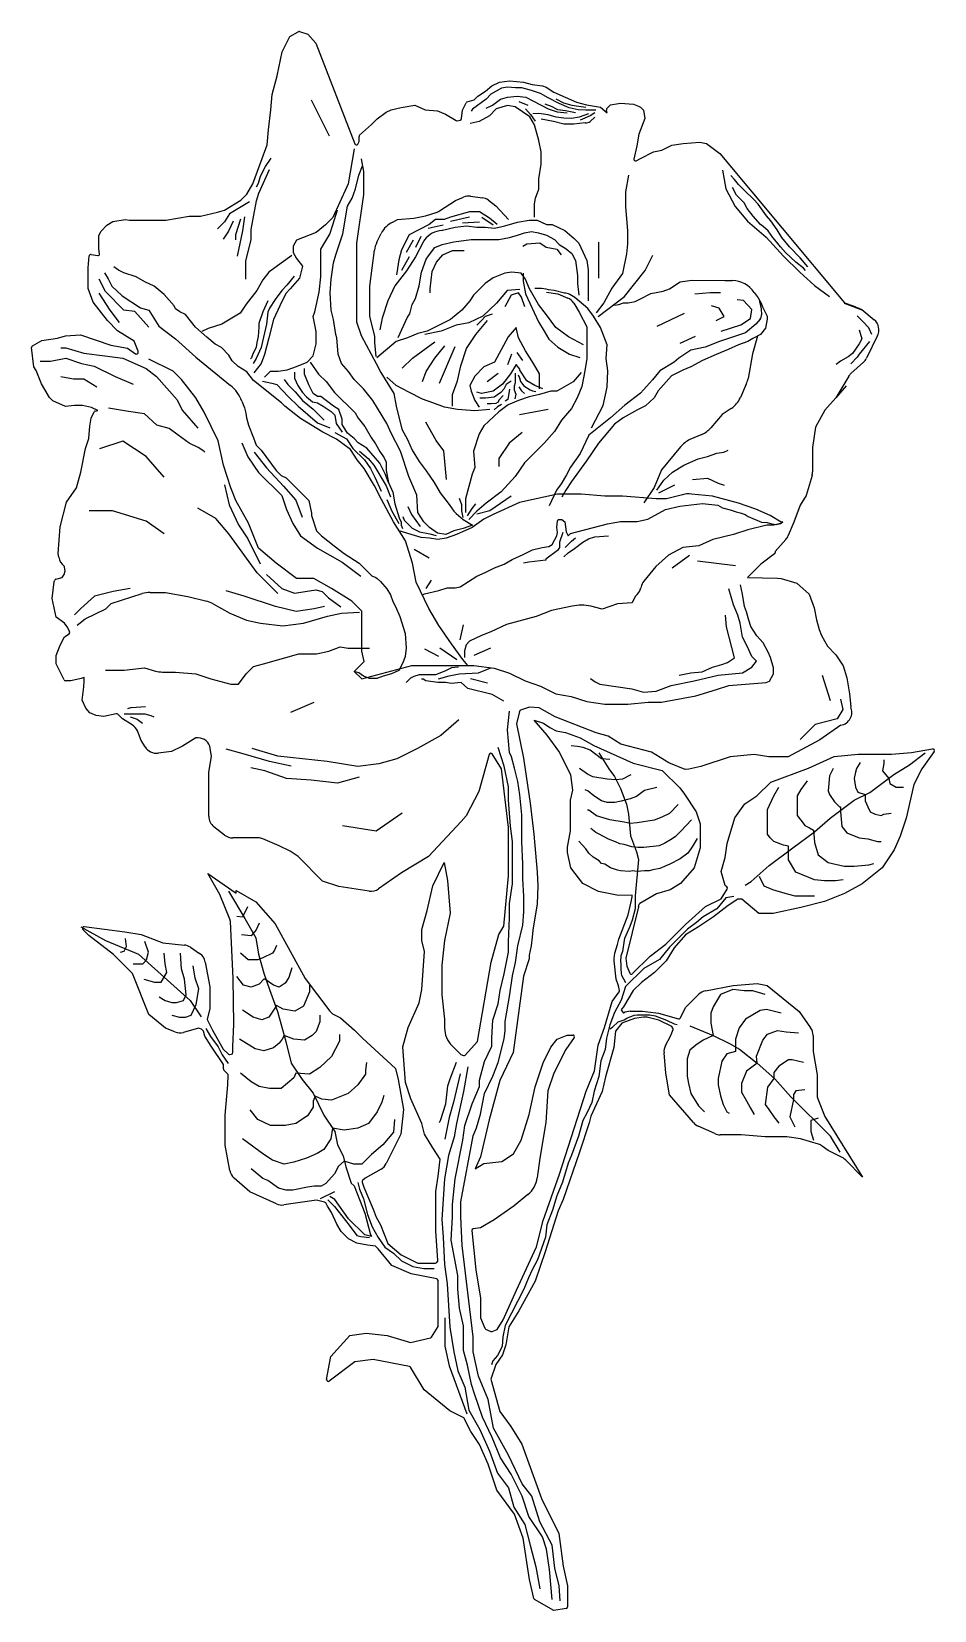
# Model space of a CAD drawing. Extents: x 0 to 2.83, y 0 to 4.95.
import ezdxf

# ---------------------------------------------------------------- set-up
doc = ezdxf.new("R2010")
doc.units = 0
doc.layers.add('WHITE', color=7, linetype='CONTINUOUS')

msp = doc.modelspace()

# ---------------------------------------------------------------- linework, layer by layer
at = {"layer": 'WHITE', "linetype": 'CONTINUOUS'}
for p, q in [((0.785, 4.888899), (0.808399, 4.936699)), ((0.808399, 4.936699), (0.8352, 4.951799)), ((0.838999, 4.9523), (0.865599, 4.944499)), ((0.865599, 4.944499), (0.889699, 4.916399)), ((0.889699, 4.916399), (1.0123, 4.599899)), ((0.768899, 4.814), (0.785, 4.888899)), ((0.7533, 4.7547), (0.768899, 4.814)), ((1.3982, 4.750299), (1.4219, 4.765999)), ((1.4219, 4.765999), (1.442, 4.7821)), ((1.4392, 4.7564), (1.424399, 4.739999)), ((1.472, 4.7744), (1.4392, 4.7564)), ((1.442, 4.7821), (1.465999, 4.793799)), ((1.465999, 4.793799), (1.4979, 4.7979)), ((1.4916, 4.777599), (1.472, 4.7744)), ((1.516, 4.776), (1.4916, 4.777599)), ((1.4979, 4.7979), (1.541499, 4.7939)), ((1.536, 4.776), (1.516, 4.776)), ((1.566799, 4.7676), (1.536, 4.776)), ((1.541499, 4.7939), (1.5691, 4.7863)), ((1.594799, 4.757999), (1.566799, 4.7676)), ((1.5691, 4.7863), (1.6007, 4.782199)), ((1.619199, 4.7448), (1.594799, 4.757999)), ((1.6007, 4.782199), (1.613, 4.7782)), ((1.613, 4.7782), (1.6367, 4.7621)), ((1.6367, 4.7621), (1.707299, 4.730999)), ((0.741299, 4.644499), (0.7493, 4.7073)), ((0.7493, 4.7073), (0.7533, 4.7547)), ((0.9332, 4.6244), (0.876399, 4.737599)), ((1.111199, 4.700099), (1.1259, 4.707399)), ((1.1259, 4.707399), (1.157699, 4.7147)), ((1.157699, 4.7147), (1.200999, 4.722)), ((1.200999, 4.722), (1.2328, 4.707399)), ((1.2328, 4.707399), (1.271999, 4.7038)), ((1.3506, 4.705999), (1.3616, 4.728899)), ((1.3645, 4.7315), (1.386399, 4.7385)), ((1.381999, 4.708799), (1.376799, 4.7024)), ((1.424399, 4.739999), (1.381999, 4.708799)), ((1.386399, 4.7385), (1.3982, 4.750299)), ((1.424399, 4.711999), (1.444, 4.722)), ((1.4556, 4.709599), (1.434399, 4.688399)), ((1.444, 4.722), (1.468799, 4.739999)), ((1.4908, 4.720399), (1.4556, 4.709599)), ((1.468799, 4.739999), (1.4916, 4.746399)), ((1.515599, 4.7168), (1.4908, 4.720399)), ((1.4916, 4.746399), (1.521199, 4.749599)), ((1.561599, 4.6848), (1.515599, 4.7168)), ((1.521199, 4.749599), (1.548799, 4.746399)), ((1.5556, 4.720399), (1.5276, 4.731599)), ((1.547199, 4.7104), (1.563599, 4.692399)), ((1.548799, 4.746399), (1.619199, 4.7104)), ((1.629199, 4.717199), (1.609599, 4.7252)), ((1.653599, 4.726799), (1.619199, 4.7448)), ((1.619199, 4.7104), (1.647199, 4.700799)), ((1.6488, 4.7072), (1.629199, 4.717199)), ((1.6424, 4.7416), (1.6668, 4.7284)), ((1.6732, 4.703999), (1.6488, 4.7072)), ((1.6848, 4.7136), (1.653599, 4.726799)), ((1.6668, 4.7284), (1.693199, 4.722)), ((1.7128, 4.7072), (1.6848, 4.7136)), ((1.693199, 4.722), (1.7372, 4.715199)), ((1.707299, 4.730999), (1.7387, 4.7231)), ((1.7372, 4.705599), (1.7128, 4.7072)), ((1.7387, 4.7231), (1.7826, 4.715)), ((1.7826, 4.715), (1.8033, 4.697899)), ((1.802999, 4.7108), (1.814, 4.722199)), ((1.814, 4.722199), (1.8459, 4.7283)), ((1.8459, 4.7283), (1.886399, 4.7251)), ((1.886399, 4.7251), (1.902199, 4.7189)), ((1.902199, 4.7189), (1.908499, 4.7156)), ((1.908499, 4.7156), (1.9182, 4.7059)), ((1.0273, 4.6269), (1.0649, 4.661099)), ((1.0649, 4.661099), (1.082599, 4.6788)), ((1.082599, 4.6788), (1.111199, 4.700099)), ((1.271999, 4.7038), (1.2967, 4.693299)), ((1.2967, 4.693299), (1.330199, 4.673399)), ((1.333799, 4.6728), (1.343199, 4.6749)), ((1.3471, 4.6792), (1.3506, 4.705999)), ((1.4024, 4.6708), (1.373999, 4.663599)), ((1.434399, 4.688399), (1.4024, 4.6708)), ((1.5756, 4.659999), (1.561599, 4.6848)), ((1.563599, 4.692399), (1.5784, 4.671199)), ((1.59, 4.6956), (1.570399, 4.693999)), ((1.59, 4.6104), (1.5756, 4.659999)), ((1.619199, 4.6908), (1.59, 4.6956)), ((1.636, 4.6704), (1.5964, 4.677999)), ((1.644, 4.6844), (1.619199, 4.6908)), ((1.6676, 4.662399), (1.636, 4.6704)), ((1.6684, 4.6812), (1.644, 4.6844)), ((1.647199, 4.700799), (1.6784, 4.697599)), ((1.6992, 4.662399), (1.6676, 4.662399)), ((1.691599, 4.6792), (1.6684, 4.6812)), ((1.704399, 4.697599), (1.6732, 4.703999)), ((1.715999, 4.6844), (1.691599, 4.6792)), ((1.7352, 4.666399), (1.6992, 4.662399)), ((1.745599, 4.693999), (1.715999, 4.6844)), ((1.750399, 4.6876), (1.7192, 4.674399)), ((1.768399, 4.705599), (1.7372, 4.705599)), ((1.7652, 4.697599), (1.750399, 4.6876)), ((1.765599, 4.683599), (1.7508, 4.6708)), ((1.8033, 4.697899), (1.801699, 4.706299)), ((1.921599, 4.6802), (1.902999, 4.630799)), ((1.9182, 4.7059), (1.921599, 4.6802)), ((0.737299, 4.597499), (0.741299, 4.644499)), ((1.025699, 4.6072), (1.025699, 4.6233)), ((1.5972, 4.5752), (1.59, 4.6104)), ((1.902999, 4.630799), (1.8966, 4.594099)), ((0.7218, 4.5545), (0.737299, 4.597499)), ((1.0108, 4.5844), (0.991599, 4.4744)), ((1.021399, 4.599299), (1.025699, 4.6072)), ((1.5972, 4.535999), (1.5972, 4.5752)), ((1.8966, 4.594099), (1.8874, 4.552499)), ((1.908499, 4.554599), (1.949499, 4.574999)), ((1.949499, 4.574999), (1.975499, 4.5802)), ((1.975499, 4.5802), (2.0064, 4.595799)), ((2.0064, 4.595799), (2.0422, 4.601099)), ((2.0422, 4.601099), (2.094099, 4.605899)), ((2.094099, 4.605899), (2.115099, 4.600999)), ((2.115099, 4.600999), (2.156699, 4.5699)), ((2.156699, 4.5699), (2.548099, 4.101699)), ((0.6927, 4.474199), (0.7218, 4.5545)), ((0.7116, 4.4456), (0.7444, 4.519199)), ((0.716799, 4.4984), (0.7324, 4.5296)), ((0.7324, 4.5296), (0.749599, 4.5548)), ((1.0252, 4.502399), (1.036399, 4.531599)), ((1.032799, 4.553199), (1.039999, 4.513599)), ((1.039999, 4.513599), (1.039999, 4.4408)), ((1.59, 4.490399), (1.5972, 4.535999)), ((1.8946, 4.546999), (1.908499, 4.554599)), ((2.1656, 4.517199), (2.176, 4.458799)), ((0.6736, 4.442599), (0.6927, 4.474199)), ((0.7044, 4.4656), (0.710399, 4.476399)), ((0.710399, 4.476399), (0.716799, 4.4984)), ((0.9872, 4.464799), (0.944, 4.3692)), ((0.991599, 4.4744), (0.9872, 4.464799)), ((1.0036, 4.429999), (1.0144, 4.459199)), ((1.0144, 4.459199), (1.0252, 4.502399)), ((1.59, 4.458399), (1.59, 4.490399)), ((1.870399, 4.501599), (1.861199, 4.4492)), ((2.176, 4.458799), (2.2056, 4.403999)), ((2.2032, 4.4888), (2.1912, 4.5008)), ((2.209199, 4.438799), (2.1972, 4.4628)), ((2.215199, 4.472799), (2.2032, 4.4888)), ((2.235199, 4.452799), (2.215199, 4.472799)), ((0.6042, 4.392199), (0.6546, 4.4236)), ((0.682399, 4.418399), (0.619599, 4.380799)), ((0.6546, 4.4236), (0.6736, 4.442599)), ((0.6872, 4.3312), (0.703599, 4.421199)), ((0.703599, 4.421199), (0.7116, 4.4456)), ((0.989199, 4.404799), (1.0036, 4.429999)), ((1.039999, 4.4408), (1.018, 4.288799)), ((1.2776, 4.389599), (1.327999, 4.421999)), ((1.327999, 4.421999), (1.353199, 4.433199)), ((1.374799, 4.435999), (1.4124, 4.4312)), ((1.4312, 4.4236), (1.454399, 4.406)), ((1.5756, 4.412399), (1.5792, 4.429999)), ((1.5756, 4.369999), (1.5756, 4.412399)), ((1.5792, 4.429999), (1.59, 4.458399)), ((1.861199, 4.4492), (1.861199, 4.4028)), ((2.2332, 4.4148), (2.209199, 4.438799)), ((2.2432, 4.3968), (2.2332, 4.4148)), ((2.2632, 4.426799), (2.235199, 4.452799)), ((2.277199, 4.410799), (2.2632, 4.426799)), ((2.3032, 4.3748), (2.277199, 4.410799)), ((0.2535, 4.3562), (0.291999, 4.3631)), ((0.291999, 4.3631), (0.3061, 4.3607)), ((0.3061, 4.3607), (0.420199, 4.3607)), ((0.420199, 4.3607), (0.4934, 4.373099)), ((0.4934, 4.373099), (0.528199, 4.373099)), ((0.528199, 4.373099), (0.582, 4.385799)), ((0.582, 4.385799), (0.6042, 4.392199)), ((0.619599, 4.380799), (0.603999, 4.355999)), ((0.654399, 4.363999), (0.638, 4.314799)), ((0.6668, 4.3716), (0.660399, 4.3276)), ((0.944, 4.3692), (0.92, 4.3456)), ((0.944, 4.3456), (0.9584, 4.393199)), ((0.974399, 4.317599), (0.989199, 4.404799)), ((1.131199, 4.3548), (1.1468, 4.3628)), ((1.1468, 4.3628), (1.197999, 4.366799)), ((1.197999, 4.366799), (1.2336, 4.3744)), ((1.2336, 4.3744), (1.2676, 4.384799)), ((1.2652, 4.3628), (1.2452, 4.346799)), ((1.292799, 4.3628), (1.2652, 4.3628)), ((1.312399, 4.370399), (1.292799, 4.3628)), ((1.3716, 4.3864), (1.312399, 4.370399)), ((1.312399, 4.3572), (1.371999, 4.3716)), ((1.4032, 4.3864), (1.3716, 4.3864)), ((1.4348, 4.366799), (1.4032, 4.3864)), ((1.410799, 4.369999), (1.445999, 4.3456)), ((1.4584, 4.346799), (1.4348, 4.366799)), ((1.454399, 4.406), (1.493999, 4.3628)), ((1.5224, 4.354), (1.558799, 4.361199)), ((1.558799, 4.361199), (1.5844, 4.361199)), ((1.5844, 4.361199), (1.613199, 4.346799)), ((1.861199, 4.4028), (1.867599, 4.3288)), ((2.2056, 4.403999), (2.243599, 4.3576)), ((2.261199, 4.372799), (2.2432, 4.3968)), ((2.2852, 4.346799), (2.261199, 4.372799)), ((2.317199, 4.358799), (2.3032, 4.3748)), ((0.210099, 4.312699), (0.2167, 4.326499)), ((0.210099, 4.2711), (0.210099, 4.312699)), ((0.2167, 4.326499), (0.234999, 4.344799)), ((0.234999, 4.344799), (0.2535, 4.3562)), ((0.603999, 4.355999), (0.582, 4.334)), ((0.6164, 4.326), (0.5992, 4.301199)), ((0.6308, 4.3576), (0.6164, 4.326)), ((0.638, 4.314799), (0.638, 4.298799)), ((0.660399, 4.3276), (0.643199, 4.248)), ((0.6872, 4.298799), (0.6872, 4.3312)), ((0.8912, 4.321599), (0.8292, 4.297599)), ((0.92, 4.3456), (0.8912, 4.321599)), ((0.9056, 4.269199), (0.9344, 4.3168)), ((0.9344, 4.3168), (0.944, 4.3456)), ((0.952799, 4.252399), (0.974399, 4.317599)), ((1.081599, 4.291999), (1.095199, 4.3192)), ((1.182399, 4.315199), (1.1584, 4.268)), ((1.2452, 4.346799), (1.182399, 4.315199)), ((1.2036, 4.276), (1.2208, 4.3108)), ((1.242799, 4.335199), (1.289199, 4.3456)), ((1.2832, 4.3284), (1.326799, 4.3392)), ((1.326799, 4.3392), (1.3628, 4.3432)), ((1.35, 4.352799), (1.403599, 4.355599)), ((1.3628, 4.3432), (1.395599, 4.3392)), ((1.395599, 4.3392), (1.420799, 4.3392)), ((1.420799, 4.3392), (1.45, 4.335599)), ((1.45, 4.335599), (1.4828, 4.3432)), ((1.4828, 4.3432), (1.5224, 4.354)), ((1.4972, 4.306799), (1.5224, 4.314)), ((1.5224, 4.314), (1.544399, 4.321199)), ((1.544399, 4.321199), (1.565999, 4.3248)), ((1.565999, 4.3248), (1.588, 4.321199)), ((1.588, 4.321199), (1.613199, 4.314)), ((1.613199, 4.346799), (1.6316, 4.346799)), ((1.613199, 4.314), (1.6388, 4.2996)), ((1.6316, 4.346799), (1.6712, 4.3284)), ((1.6712, 4.3284), (1.700399, 4.303199)), ((1.867599, 4.3288), (1.867599, 4.285999)), ((2.243599, 4.3576), (2.3024, 4.307199)), ((2.2932, 4.340799), (2.2852, 4.346799)), ((2.3092, 4.326799), (2.2932, 4.340799)), ((2.323199, 4.306799), (2.3092, 4.326799)), ((2.337199, 4.3308), (2.317199, 4.358799)), ((2.3512, 4.306799), (2.337199, 4.3308)), ((0.2122, 4.255499), (0.210099, 4.2711)), ((0.670799, 4.2332), (0.6872, 4.298799)), ((0.8292, 4.297599), (0.819599, 4.2788)), ((0.819599, 4.2788), (0.819599, 4.2596)), ((0.9056, 4.183199), (0.9056, 4.269199)), ((1.018, 4.288799), (1.018, 4.041999)), ((1.059999, 4.1536), (1.074, 4.266399)), ((1.1584, 4.268), (1.150799, 4.2364)), ((1.174399, 4.26), (1.1964, 4.2992)), ((1.226799, 4.291999), (1.203199, 4.2452)), ((1.243199, 4.248799), (1.263, 4.2753)), ((1.263, 4.2753), (1.2868, 4.2848)), ((1.2868, 4.2848), (1.3228, 4.292399)), ((1.2888, 4.252399), (1.318799, 4.265999)), ((1.318799, 4.265999), (1.355599, 4.265999)), ((1.3228, 4.292399), (1.377599, 4.2996)), ((1.377599, 4.2996), (1.4644, 4.2996)), ((1.4644, 4.2996), (1.4972, 4.306799)), ((1.539199, 4.2792), (1.552399, 4.285999)), ((1.552399, 4.285999), (1.592399, 4.289199)), ((1.592399, 4.289199), (1.6124, 4.276)), ((1.6124, 4.276), (1.646, 4.269199)), ((1.6388, 4.2996), (1.6532, 4.2848)), ((1.646, 4.269199), (1.659199, 4.252399)), ((1.6532, 4.2848), (1.6748, 4.2704)), ((1.6748, 4.2704), (1.693199, 4.256)), ((1.700399, 4.303199), (1.7148, 4.288799)), ((1.7148, 4.288799), (1.740399, 4.234)), ((1.7768, 4.291999), (1.7768, 4.1784)), ((1.867599, 4.285999), (1.8644, 4.254799)), ((2.3024, 4.307199), (2.357199, 4.248)), ((2.3352, 4.292799), (2.323199, 4.306799)), ((2.347199, 4.2768), (2.3352, 4.292799)), ((2.363199, 4.2588), (2.347199, 4.2768)), ((2.3752, 4.2768), (2.3512, 4.306799)), ((2.4096, 4.2428), (2.3752, 4.2768)), ((0.1761, 4.2108), (0.1797, 4.248799)), ((0.185499, 4.2533), (0.206499, 4.249899)), ((0.2716, 4.203599), (0.256799, 4.214799)), ((0.670799, 4.176), (0.670799, 4.2332)), ((0.781599, 4.225999), (0.7432, 4.197599)), ((0.8148, 4.25), (0.781599, 4.225999)), ((0.819599, 4.2596), (0.8292, 4.240399)), ((0.8292, 4.240399), (0.848399, 4.2164)), ((0.848399, 4.2164), (0.8388, 4.1784)), ((0.938399, 4.176), (0.945599, 4.226799)), ((0.945599, 4.226799), (0.952799, 4.252399)), ((1.150799, 4.2364), (1.1468, 4.208799)), ((1.1832, 4.2456), (1.1584, 4.203199)), ((1.203199, 4.2452), (1.174, 4.2016)), ((1.221199, 4.197999), (1.235999, 4.237999)), ((1.235999, 4.237999), (1.243199, 4.248799)), ((1.2552, 4.1992), (1.2688, 4.229199)), ((1.2688, 4.229199), (1.2888, 4.252399)), ((1.693199, 4.256), (1.703999, 4.234)), ((1.703999, 4.234), (1.711199, 4.1872)), ((1.740399, 4.234), (1.743999, 4.2052)), ((1.8644, 4.254799), (1.851999, 4.1932)), ((1.922799, 4.202799), (1.947199, 4.2512)), ((2.357199, 4.248), (2.407999, 4.197599)), ((2.3956, 4.2284), (2.363199, 4.2588)), ((2.4196, 4.2104), (2.3956, 4.2284)), ((2.433599, 4.214399), (2.4096, 4.2428)), ((0.1761, 4.1458), (0.1761, 4.2108)), ((0.230399, 4.136799), (0.2108, 4.176)), ((0.2272, 4.1956), (0.238399, 4.1764)), ((0.238399, 4.1764), (0.25, 4.1536)), ((0.287999, 4.195199), (0.2716, 4.203599)), ((0.326799, 4.1824), (0.287999, 4.195199)), ((0.3544, 4.1676), (0.326799, 4.1824)), ((0.383599, 4.1536), (0.3544, 4.1676)), ((0.723999, 4.1736), (0.7048, 4.139999)), ((0.7432, 4.197599), (0.723999, 4.1736)), ((0.822399, 4.1848), (0.7996, 4.157199)), ((0.8388, 4.1784), (0.81, 4.1448)), ((0.900799, 4.1352), (0.9056, 4.183199)), ((0.9348, 4.1328), (0.938399, 4.176)), ((1.174, 4.2016), (1.138, 4.154399)), ((1.1468, 4.208799), (1.142799, 4.189199)), ((1.213999, 4.154399), (1.221199, 4.197999)), ((1.248399, 4.145599), (1.2552, 4.1992)), ((1.420799, 4.1616), (1.384799, 4.125199)), ((1.4464, 4.179999), (1.420799, 4.1616)), ((1.4828, 4.194399), (1.4464, 4.179999)), ((1.5044, 4.197999), (1.4828, 4.194399)), ((1.533599, 4.194399), (1.5044, 4.197999)), ((1.547999, 4.176), (1.533599, 4.194399)), ((1.540799, 4.194399), (1.540799, 4.168799)), ((1.540799, 4.168799), (1.547999, 4.129199)), ((1.558799, 4.1472), (1.547999, 4.176)), ((1.711199, 4.1872), (1.711199, 4.1616)), ((1.711199, 4.1616), (1.7148, 4.125199)), ((1.743999, 4.2052), (1.743999, 4.1072)), ((1.851999, 4.1932), (1.817999, 4.1472)), ((1.858, 4.1216), (1.922799, 4.202799)), ((1.9988, 4.145199), (2.0332, 4.1668)), ((2.0332, 4.1668), (2.0696, 4.171999)), ((2.0696, 4.171999), (2.1728, 4.171199)), ((2.1728, 4.171199), (2.196799, 4.171199)), ((2.407999, 4.197599), (2.4544, 4.1552)), ((2.4256, 4.2024), (2.4196, 4.2104)), ((0.1914, 4.1037), (0.1761, 4.1458)), ((0.2448, 4.0788), (0.2108, 4.131999)), ((0.288399, 4.0788), (0.230399, 4.136799)), ((0.25, 4.1536), (0.282799, 4.1236)), ((0.282799, 4.1236), (0.3404, 4.085199)), ((0.414799, 4.1272), (0.383599, 4.1536)), ((0.446, 4.091599), (0.414799, 4.1272)), ((0.7048, 4.139999), (0.671599, 4.097199)), ((0.762799, 4.111999), (0.744799, 4.084799)), ((0.783599, 4.139599), (0.762799, 4.111999)), ((0.796, 4.1304), (0.776799, 4.0924)), ((0.7996, 4.157199), (0.783599, 4.139599)), ((0.81, 4.1448), (0.796, 4.1304)), ((0.886799, 4.0732), (0.900799, 4.1352)), ((0.938399, 4.0784), (0.9348, 4.1328)), ((1.059999, 4.059199), (1.059999, 4.1536)), ((1.138, 4.154399), (1.116, 4.1072)), ((1.192399, 4.096399), (1.203199, 4.114399)), ((1.203199, 4.114399), (1.213999, 4.154399)), ((1.248399, 4.1324), (1.248399, 4.145599)), ((1.384799, 4.125199), (1.3736, 4.1072)), ((1.49, 4.139999), (1.4572, 4.099999)), ((1.5024, 4.125599), (1.482399, 4.0892)), ((1.529999, 4.143599), (1.49, 4.139999)), ((1.525599, 4.1324), (1.5024, 4.125599)), ((1.535599, 4.1188), (1.525599, 4.1324)), ((1.5456, 4.0892), (1.535599, 4.1188)), ((1.547999, 4.129199), (1.588, 4.041999)), ((1.588, 4.096399), (1.558799, 4.1472)), ((1.598, 4.145999), (1.576799, 4.145999)), ((1.6124, 4.144), (1.598, 4.145999)), ((1.6196, 4.142399), (1.6124, 4.144)), ((1.613199, 4.1352), (1.6496, 4.129199)), ((1.637599, 4.140399), (1.6196, 4.142399)), ((1.6696, 4.131599), (1.637599, 4.140399)), ((1.6496, 4.129199), (1.679999, 4.116399)), ((1.702399, 4.1184), (1.687199, 4.1272)), ((1.743199, 4.084), (1.702399, 4.1184)), ((1.775599, 4.058), (1.858, 4.1216)), ((1.817999, 4.1472), (1.7932, 4.1008)), ((1.891999, 4.105999), (1.9088, 4.113599)), ((1.9088, 4.113599), (1.9404, 4.1304)), ((1.9404, 4.1304), (1.979599, 4.137599)), ((1.979599, 4.137599), (1.9988, 4.145199)), ((2.127199, 4.1324), (2.078799, 4.128399)), ((2.159199, 4.1324), (2.127199, 4.1324)), ((2.2644, 4.133999), (2.277199, 4.117199)), ((2.277199, 4.117199), (2.286799, 4.100399)), ((2.4544, 4.1552), (2.500799, 4.1216)), ((0.236499, 4.0458), (0.1914, 4.1037)), ((0.273999, 4.039999), (0.2448, 4.0788)), ((0.3224, 4.073999), (0.288399, 4.0788)), ((0.3664, 4.025199), (0.3224, 4.073999)), ((0.3404, 4.085199), (0.365999, 4.0788)), ((0.365999, 4.0788), (0.398, 4.027599)), ((0.450399, 4.082799), (0.446, 4.091599)), ((0.4636, 4.073599), (0.450399, 4.082799)), ((0.4812, 4.064799), (0.4636, 4.073599)), ((0.512399, 4.025199), (0.4812, 4.064799)), ((0.6524, 4.068399), (0.5952, 4.0348)), ((0.671599, 4.097199), (0.6524, 4.068399)), ((0.723999, 4.073599), (0.711199, 4.036399)), ((0.74, 4.1072), (0.723999, 4.073599)), ((0.74, 4.072), (0.735199, 4.0348)), ((0.744799, 4.084799), (0.74, 4.072)), ((0.776799, 4.0924), (0.7576, 4.0492)), ((0.882, 4.0588), (0.886799, 4.0732)), ((0.945599, 4.0492), (0.938399, 4.0784)), ((1.116, 4.1072), (1.098, 4.0528)), ((1.177999, 4.056399), (1.185199, 4.0672)), ((1.185199, 4.0672), (1.192399, 4.096399)), ((1.348399, 4.0784), (1.312, 4.0492)), ((1.3736, 4.1072), (1.348399, 4.0784)), ((1.4572, 4.099999), (1.413599, 4.059999)), ((1.422399, 4.059999), (1.444, 4.0668)), ((1.613199, 4.0636), (1.588, 4.096399)), ((1.6424, 4.024), (1.613199, 4.0636)), ((1.698799, 4.099999), (1.715999, 4.071599)), ((1.715999, 4.071599), (1.74, 4.0264)), ((1.761199, 4.059599), (1.743199, 4.084)), ((1.7932, 4.1008), (1.7688, 4.07)), ((1.8264, 4.093999), (1.8408, 4.096399)), ((1.8408, 4.096399), (1.8552, 4.1012)), ((1.8552, 4.1012), (1.87, 4.1012)), ((1.87, 4.1012), (1.891999, 4.105999)), ((1.9608, 4.028399), (2.046799, 4.068399)), ((2.1552, 4.0844), (2.1312, 4.0924)), ((2.1712, 4.0584), (2.1552, 4.0844)), ((2.231199, 4.108399), (2.211199, 4.1104)), ((2.2572, 4.080399), (2.231199, 4.108399)), ((2.2532, 4.0524), (2.2572, 4.080399)), ((2.282, 4.1096), (2.282, 4.105599)), ((2.282, 4.105599), (2.287199, 4.082399)), ((2.286799, 4.100399), (2.291199, 4.0892)), ((2.287199, 4.082399), (2.2876, 4.064)), ((2.291199, 4.0892), (2.3008, 4.0696)), ((2.3008, 4.0696), (2.3052, 4.059199)), ((2.547199, 4.100399), (2.601999, 4.079599)), ((2.548099, 4.101699), (2.574899, 4.0914)), ((2.574899, 4.0914), (2.602799, 4.0809)), ((2.602799, 4.0809), (2.6414, 4.0485)), ((0.268599, 4.013599), (0.236499, 4.0458)), ((0.319999, 3.9814), (0.268599, 4.013599)), ((0.398, 4.027599), (0.4496, 3.9888)), ((0.547999, 3.993999), (0.512399, 4.025199)), ((0.551999, 4.0208), (0.5328, 4.011199)), ((0.5952, 4.0348), (0.551999, 4.0208)), ((0.711199, 4.025199), (0.709599, 3.996)), ((0.711199, 4.036399), (0.711199, 4.025199)), ((0.735199, 4.0348), (0.7224, 3.98)), ((0.7576, 4.0492), (0.7432, 3.992)), ((0.8912, 4.011199), (0.882, 4.0588)), ((0.952799, 4.001999), (0.945599, 4.0492)), ((1.018, 4.041999), (1.032799, 3.998399)), ((1.0756, 3.996), (1.059999, 4.059199)), ((1.098, 4.0528), (1.0908, 4.016399)), ((1.148399, 3.992399), (1.177999, 4.056399)), ((1.239599, 4.0128), (1.210399, 4.005599)), ((1.2832, 4.0128), (1.232399, 4.001999)), ((1.312, 4.0492), (1.239599, 4.0128)), ((1.33, 4.031199), (1.2832, 4.0128)), ((1.37, 4.0384), (1.33, 4.031199)), ((1.413599, 4.059999), (1.37, 4.0384)), ((1.391999, 4.001999), (1.4284, 4.045599)), ((1.395599, 4.031199), (1.409999, 4.045599)), ((1.409999, 4.045599), (1.422399, 4.059999)), ((1.5188, 4.024), (1.4936, 3.9948)), ((1.526, 3.991199), (1.5188, 4.024)), ((1.588, 4.041999), (1.605999, 4.0128)), ((1.605999, 4.0128), (1.620399, 3.9876)), ((1.682399, 3.9948), (1.6424, 4.024)), ((1.74, 4.0264), (1.74, 3.9268)), ((1.7824, 4.0236), (1.761199, 4.059599)), ((1.803599, 3.969199), (1.7824, 4.0236)), ((2.1452, 4.0464), (2.1712, 4.0584)), ((2.1612, 4.0124), (2.2232, 4.0324)), ((2.2232, 4.0324), (2.2532, 4.0524)), ((2.2704, 4.034399), (2.237999, 4.007199)), ((2.2832, 4.0496), (2.2704, 4.034399)), ((2.3004, 4.021999), (2.2852, 4.001999)), ((2.3052, 4.0496), (2.3004, 4.021999)), ((2.3052, 4.059199), (2.3052, 4.0496)), ((2.605999, 4.042399), (2.587599, 4.0604)), ((2.594, 4.016399), (2.601999, 3.988399)), ((2.624, 4.022399), (2.605999, 4.042399)), ((2.634, 4.002399), (2.624, 4.022399)), ((0.0013, 3.966399), (0.031099, 3.983099)), ((0.031099, 3.983099), (0.080499, 3.990299)), ((0.080499, 3.990299), (0.1054, 3.997499)), ((0.1054, 3.997499), (0.1518, 4.000699)), ((0.1518, 4.000699), (0.2468, 3.969)), ((0.2468, 3.969), (0.2998, 3.9586)), ((0.3325, 3.950099), (0.319999, 3.9814)), ((0.4496, 3.9888), (0.513599, 3.9312)), ((0.5744, 3.9716), (0.547999, 3.993999)), ((0.593999, 3.961199), (0.5744, 3.9716)), ((0.7048, 3.976799), (0.702799, 3.962399)), ((0.709599, 3.996), (0.7048, 3.976799)), ((0.7224, 3.98), (0.7192, 3.960799)), ((0.7432, 3.992), (0.728799, 3.939599)), ((0.882, 3.934799), (0.8912, 3.9728)), ((0.8912, 3.9728), (0.8912, 4.011199)), ((0.956399, 3.991199), (0.952799, 4.001999)), ((0.959999, 3.940399), (0.956399, 3.991199)), ((1.032799, 3.998399), (1.079599, 3.9112)), ((1.0756, 3.976399), (1.0756, 3.996)), ((1.079599, 3.9328), (1.0756, 3.976399)), ((1.1416, 3.9804), (1.081599, 3.9288)), ((1.177999, 3.991199), (1.1416, 3.9804)), ((1.210399, 4.005599), (1.177999, 3.991199)), ((1.193199, 3.9272), (1.2632, 3.979199)), ((1.2632, 3.9272), (1.295199, 3.966799)), ((1.3628, 3.9584), (1.391999, 4.001999)), ((1.4936, 3.9948), (1.45, 3.914799)), ((1.547999, 3.9512), (1.526, 3.991199)), ((1.620399, 3.9876), (1.6496, 3.961999)), ((1.7292, 3.969199), (1.682399, 3.9948)), ((1.8004, 3.9268), (1.803599, 3.969199)), ((2.032799, 3.9744), (2.0808, 3.9964)), ((2.1556, 3.979599), (2.1108, 3.962399)), ((2.237999, 4.007199), (2.1556, 3.979599)), ((2.2156, 3.969599), (2.183199, 3.954799)), ((2.245199, 3.979599), (2.2156, 3.969599)), ((2.2604, 3.989599), (2.245199, 3.979599)), ((2.275599, 3.996799), (2.259999, 3.9416)), ((2.2852, 4.001999), (2.2604, 3.989599)), ((2.594, 3.972399), (2.5736, 3.942399)), ((2.601999, 3.988399), (2.594, 3.972399)), ((2.625999, 3.9804), (2.594, 3.940399)), ((2.6517, 3.9985), (2.616699, 3.927299)), ((0.0054, 3.900199), (-0.0012, 3.961499)), ((0.0252, 3.9188), (0.057599, 3.9188)), ((0.057599, 3.9188), (0.105999, 3.9272)), ((0.09, 3.959599), (0.105999, 3.959599)), ((0.105999, 3.959599), (0.162799, 3.9432)), ((0.105999, 3.9272), (0.154799, 3.910799)), ((0.162799, 3.9432), (0.228, 3.935199)), ((0.228, 3.935199), (0.284399, 3.9272)), ((0.284399, 3.9272), (0.3576, 3.894799)), ((0.2998, 3.9586), (0.3248, 3.941099)), ((0.3327, 3.945499), (0.3325, 3.950099)), ((0.443199, 3.886399), (0.365999, 3.924799)), ((0.513599, 3.9312), (0.622399, 3.8424)), ((0.6172, 3.9368), (0.593999, 3.961199)), ((0.6276, 3.919199), (0.6172, 3.9368)), ((0.646399, 3.9012), (0.6276, 3.919199)), ((0.688399, 3.9284), (0.685199, 3.925199)), ((0.6916, 3.937999), (0.688399, 3.9284)), ((0.702799, 3.962399), (0.6916, 3.937999)), ((0.702799, 3.9268), (0.693199, 3.910799)), ((0.7192, 3.960799), (0.702799, 3.9268)), ((0.728799, 3.939599), (0.7192, 3.910799)), ((0.8292, 3.9012), (0.8628, 3.9156)), ((0.8628, 3.9156), (0.882, 3.934799)), ((0.871999, 3.914799), (0.8988, 3.878)), ((0.970799, 3.9112), (0.959999, 3.940399)), ((1.160799, 3.8968), (1.193199, 3.9272)), ((1.235999, 3.885999), (1.2632, 3.9272)), ((1.3256, 3.9632), (1.277199, 3.8484)), ((1.344799, 3.904), (1.3628, 3.9584)), ((1.45, 3.914799), (1.417199, 3.900399)), ((1.4924, 3.907599), (1.504799, 3.9416)), ((1.539199, 3.92), (1.521199, 3.945199)), ((1.573199, 3.9112), (1.547999, 3.9512)), ((1.6496, 3.961999), (1.685999, 3.940399)), ((1.685999, 3.940399), (1.7184, 3.9296)), ((1.74, 3.9268), (1.733999, 3.887599)), ((1.806399, 3.887599), (1.8004, 3.9268)), ((2.0136, 3.914799), (1.968799, 3.887599)), ((2.028399, 3.9272), (2.0136, 3.914799)), ((2.065999, 3.952399), (2.028399, 3.9272)), ((2.1108, 3.962399), (2.065999, 3.952399)), ((2.103199, 3.92), (2.065999, 3.9)), ((2.1456, 3.939599), (2.103199, 3.92)), ((2.183199, 3.954799), (2.1456, 3.939599)), ((2.259999, 3.9416), (2.245599, 3.8636)), ((2.535599, 3.9184), (2.5216, 3.907999)), ((2.5596, 3.932399), (2.535599, 3.9184)), ((2.5736, 3.942399), (2.5596, 3.932399)), ((2.587599, 3.930399), (2.5676, 3.910399)), ((2.607399, 3.914799), (2.5683, 3.879499)), ((2.594, 3.940399), (2.587599, 3.930399)), ((0.0126, 3.8893), (0.0054, 3.900199)), ((0.0302, 3.8473), (0.0126, 3.8893)), ((0.09, 3.870399), (0.1304, 3.8624)), ((0.154799, 3.910799), (0.195199, 3.9028)), ((0.195199, 3.9028), (0.260399, 3.870399)), ((0.260399, 3.870399), (0.3172, 3.845999)), ((0.3576, 3.894799), (0.389999, 3.870399)), ((0.389999, 3.870399), (0.4548, 3.797199)), ((0.4688, 3.8608), (0.443199, 3.886399)), ((0.6736, 3.884799), (0.646399, 3.9012)), ((0.6952, 3.858), (0.6736, 3.884799)), ((0.7192, 3.910799), (0.695599, 3.881999)), ((0.728799, 3.867599), (0.748, 3.8868)), ((0.748, 3.8868), (0.772, 3.8868)), ((0.772, 3.8868), (0.8004, 3.891599)), ((0.8004, 3.891599), (0.8292, 3.9012)), ((0.823599, 3.884), (0.823599, 3.864799)), ((0.823599, 3.864799), (0.833599, 3.841599)), ((0.854799, 3.878), (0.854799, 3.894799)), ((0.868399, 3.844), (0.854799, 3.878)), ((0.8988, 3.878), (0.922399, 3.854399)), ((0.992799, 3.885999), (0.970799, 3.9112)), ((1.0108, 3.8608), (0.992799, 3.885999)), ((1.079599, 3.9112), (1.0944, 3.8824)), ((1.0944, 3.8824), (1.1344, 3.817199)), ((1.1416, 3.8424), (1.1124, 3.868)), ((1.2252, 3.854), (1.235999, 3.885999)), ((1.333999, 3.8568), (1.344799, 3.904)), ((1.388399, 3.871599), (1.3736, 3.8424)), ((1.417199, 3.900399), (1.388399, 3.871599)), ((1.427999, 3.854), (1.462, 3.8808)), ((1.5008, 3.878799), (1.4752, 3.845999)), ((1.5188, 3.907599), (1.5008, 3.878799)), ((1.515599, 3.8808), (1.515599, 3.850399)), ((1.529999, 3.893199), (1.5188, 3.907599)), ((1.524799, 3.8752), (1.528399, 3.8664)), ((1.528399, 3.8664), (1.531999, 3.854)), ((1.529999, 3.8896), (1.529999, 3.893199)), ((1.551599, 3.8568), (1.529999, 3.8896)), ((1.591599, 3.878799), (1.573199, 3.9112)), ((1.591599, 3.831599), (1.591599, 3.878799)), ((1.722, 3.8824), (1.696799, 3.853199)), ((1.733999, 3.887599), (1.724799, 3.8392)), ((1.803599, 3.8364), (1.806399, 3.887599)), ((1.968799, 3.887599), (1.945999, 3.859999)), ((2.006, 3.8724), (1.9636, 3.8252)), ((2.0408, 3.89), (2.006, 3.8724)), ((2.065999, 3.9), (2.0408, 3.89)), ((2.561199, 3.870699), (2.5208, 3.803499)), ((0.055199, 3.804699), (0.0302, 3.8473)), ((0.1304, 3.8624), (0.162799, 3.8624)), ((0.162799, 3.8624), (0.2036, 3.838)), ((0.513599, 3.802799), (0.4688, 3.8608)), ((0.782, 3.7876), (0.6952, 3.858)), ((0.7228, 3.8552), (0.751999, 3.8492)), ((0.751999, 3.8492), (0.767599, 3.8452)), ((0.767599, 3.8452), (0.8044, 3.8064)), ((0.790799, 3.8608), (0.802399, 3.8452)), ((0.802399, 3.8452), (0.8256, 3.822)), ((0.8256, 3.822), (0.8488, 3.7948)), ((0.833599, 3.841599), (0.8488, 3.819999)), ((0.8488, 3.819999), (0.8604, 3.8064)), ((0.882, 3.817199), (0.868399, 3.844)), ((0.8952, 3.807199), (0.882, 3.817199)), ((0.922399, 3.854399), (0.949199, 3.820399)), ((0.949199, 3.820399), (1.0132, 3.7564)), ((1.039999, 3.831599), (1.0108, 3.8608)), ((1.068799, 3.7952), (1.039999, 3.831599)), ((1.1344, 3.817199), (1.1416, 3.777199)), ((1.181599, 3.8208), (1.1416, 3.8424)), ((1.224799, 3.798799), (1.181599, 3.8208)), ((1.3192, 3.8136), (1.333999, 3.8568)), ((1.3736, 3.8424), (1.377599, 3.824399)), ((1.377599, 3.824399), (1.388399, 3.7952)), ((1.409999, 3.817199), (1.395599, 3.8208)), ((1.4464, 3.824399), (1.409999, 3.817199)), ((1.4752, 3.845999), (1.4464, 3.824399)), ((1.4708, 3.8196), (1.449599, 3.805599)), ((1.48, 3.830399), (1.4708, 3.8196)), ((1.4872, 3.844799), (1.48, 3.830399)), ((1.5032, 3.8556), (1.4872, 3.844799)), ((1.498, 3.830399), (1.4924, 3.798399)), ((1.515599, 3.850399), (1.511999, 3.8396)), ((1.511999, 3.8396), (1.511999, 3.828799)), ((1.511999, 3.828799), (1.5176, 3.814399)), ((1.526399, 3.837599), (1.535599, 3.8252)), ((1.531999, 3.854), (1.542799, 3.8412)), ((1.535599, 3.8252), (1.544399, 3.8164)), ((1.542799, 3.8412), (1.562399, 3.828799)), ((1.576799, 3.8424), (1.551599, 3.8568)), ((1.562399, 3.828799), (1.569599, 3.8252)), ((1.569599, 3.8252), (1.580399, 3.823199)), ((1.602399, 3.831599), (1.576799, 3.8424)), ((1.627599, 3.824399), (1.591599, 3.8136)), ((1.646, 3.824399), (1.627599, 3.824399)), ((1.696799, 3.853199), (1.646, 3.824399)), ((1.724799, 3.8392), (1.71, 3.8032)), ((1.7912, 3.7792), (1.803599, 3.8364)), ((1.9088, 3.8176), (1.8588, 3.7804)), ((1.945999, 3.859999), (1.9088, 3.8176)), ((1.9636, 3.8252), (1.9512, 3.802799)), ((2.24, 3.845599), (2.2216, 3.803999)), ((2.5538, 3.841099), (2.5208, 3.803499)), ((0.065899, 3.793999), (0.055199, 3.804699)), ((0.1054, 3.776099), (0.065899, 3.793999)), ((0.133699, 3.779299), (0.1054, 3.776099)), ((0.158199, 3.779299), (0.133699, 3.779299)), ((0.186299, 3.772599), (0.158199, 3.779299)), ((0.206499, 3.7636), (0.186299, 3.772599)), ((0.302799, 3.759999), (0.2396, 3.7704)), ((0.4548, 3.797199), (0.471199, 3.7648)), ((0.5396, 3.757999), (0.513599, 3.802799)), ((0.658399, 3.792399), (0.6664, 3.7716)), ((0.6664, 3.7716), (0.6704, 3.7548)), ((0.7928, 3.776799), (0.782, 3.7876)), ((0.8416, 3.7388), (0.7928, 3.776799)), ((0.8044, 3.8064), (0.8352, 3.7776)), ((0.8352, 3.7776), (0.8956, 3.725199)), ((0.8488, 3.7948), (0.882, 3.767999)), ((0.8604, 3.8064), (0.879999, 3.791199)), ((0.879999, 3.791199), (0.8956, 3.787199)), ((0.882, 3.767999), (0.9168, 3.7328)), ((0.9056, 3.807199), (0.8952, 3.807199)), ((0.8956, 3.787199), (0.9128, 3.7776)), ((0.945999, 3.776799), (0.9056, 3.807199)), ((0.9128, 3.7776), (0.938, 3.759999)), ((0.9628, 3.766799), (0.945999, 3.776799)), ((0.9728, 3.736399), (0.9628, 3.766799)), ((1.1124, 3.7228), (1.068799, 3.7952)), ((1.1416, 3.777199), (1.1596, 3.704799)), ((1.257599, 3.788), (1.224799, 3.798799)), ((1.294, 3.7736), (1.257599, 3.788)), ((1.333999, 3.7664), (1.294, 3.7736)), ((1.3192, 3.777199), (1.3192, 3.8136)), ((1.388399, 3.762799), (1.333999, 3.7664)), ((1.388399, 3.7952), (1.402799, 3.7736)), ((1.4356, 3.7664), (1.388399, 3.762799)), ((1.422399, 3.802), (1.4048, 3.802)), ((1.449599, 3.805599), (1.422399, 3.802)), ((1.4404, 3.783999), (1.427999, 3.783999)), ((1.4548, 3.785599), (1.4404, 3.783999)), ((1.460399, 3.775199), (1.449599, 3.766)), ((1.462, 3.7892), (1.4548, 3.785599)), ((1.4728, 3.782), (1.460399, 3.775199)), ((1.4636, 3.7964), (1.462, 3.7892)), ((1.478, 3.8108), (1.4636, 3.7964)), ((1.4936, 3.7808), (1.4644, 3.7592)), ((1.4924, 3.798399), (1.4836, 3.792799)), ((1.526, 3.7952), (1.4936, 3.7808)), ((1.5176, 3.814399), (1.514, 3.799999)), ((1.558799, 3.805999), (1.526, 3.7952)), ((1.529199, 3.751199), (1.619199, 3.7676)), ((1.591599, 3.8136), (1.558799, 3.805999)), ((1.691599, 3.769999), (1.6604, 3.733599)), ((1.71, 3.8032), (1.691599, 3.769999)), ((1.7552, 3.709599), (1.7912, 3.7792)), ((1.8588, 3.7804), (1.814, 3.7404)), ((1.8988, 3.765199), (1.853999, 3.7404)), ((1.923599, 3.778), (1.8988, 3.765199)), ((1.9512, 3.802799), (1.923599, 3.778)), ((2.1928, 3.769999), (2.164799, 3.751199)), ((2.5208, 3.803499), (2.486399, 3.7643)), ((0.1817, 3.7142), (0.185399, 3.7392)), ((0.185399, 3.7392), (0.195099, 3.7592)), ((0.1985, 3.761899), (0.206499, 3.7636)), ((0.3524, 3.752799), (0.302799, 3.759999)), ((0.3912, 3.7176), (0.3524, 3.752799)), ((0.43, 3.7072), (0.3912, 3.7176)), ((0.471199, 3.7648), (0.519599, 3.7084)), ((0.584399, 3.667999), (0.5396, 3.757999)), ((0.6704, 3.7548), (0.6728, 3.74)), ((0.6728, 3.74), (0.679199, 3.7176)), ((0.679199, 3.7176), (0.6948, 3.677999)), ((0.912, 3.6956), (0.8416, 3.7388)), ((0.8956, 3.725199), (0.934, 3.709599)), ((0.938, 3.759999), (0.949599, 3.748399)), ((0.949599, 3.748399), (0.953599, 3.7232)), ((0.953599, 3.7232), (0.9728, 3.696)), ((0.9728, 3.719599), (0.9728, 3.736399)), ((0.9896, 3.692399), (0.9728, 3.719599)), ((1.0132, 3.7564), (1.0232, 3.739599)), ((1.0232, 3.739599), (1.043599, 3.7128)), ((1.1272, 3.69), (1.1124, 3.7228)), ((1.2676, 3.6696), (1.234799, 3.726799)), ((1.417199, 3.7156), (1.402799, 3.69)), ((1.4644, 3.7592), (1.417199, 3.7156)), ((1.6604, 3.733599), (1.6388, 3.697599)), ((1.814, 3.7404), (1.746799, 3.6856)), ((1.8264, 3.7204), (1.7768, 3.660799)), ((1.853999, 3.7404), (1.8264, 3.7204)), ((2.164799, 3.751199), (2.128799, 3.709599)), ((2.486399, 3.7643), (2.4574, 3.7111)), ((0.167799, 3.644), (0.1781, 3.675499)), ((0.1781, 3.675499), (0.1817, 3.7142)), ((0.284399, 3.667599), (0.2116, 3.643199)), ((0.3576, 3.619199), (0.284399, 3.667599)), ((0.458, 3.686), (0.43, 3.7072)), ((0.4932, 3.6612), (0.458, 3.686)), ((0.600399, 3.591599), (0.584399, 3.667999)), ((0.6948, 3.677999), (0.702799, 3.6544)), ((0.9552, 3.673599), (0.912, 3.6956)), ((0.949599, 3.6944), (0.9864, 3.674799)), ((0.998399, 3.6412), (0.9552, 3.673599)), ((0.9864, 3.674799), (1.006, 3.644)), ((1.009999, 3.6756), (0.9896, 3.692399)), ((1.0232, 3.6624), (1.009999, 3.6756)), ((1.043599, 3.7128), (1.063599, 3.679199)), ((1.063599, 3.679199), (1.0772, 3.658799)), ((1.156, 3.6356), (1.1272, 3.69)), ((1.1596, 3.704799), (1.177999, 3.671999)), ((1.177999, 3.671999), (1.192399, 3.639199)), ((1.292, 3.6368), (1.2676, 3.6696)), ((1.402799, 3.69), (1.384799, 3.6356)), ((1.537199, 3.694), (1.496399, 3.6612)), ((1.6388, 3.697599), (1.605999, 3.6612)), ((1.746799, 3.6856), (1.7192, 3.6284)), ((2.1008, 3.6884), (2.063199, 3.671999)), ((2.4574, 3.7111), (2.4479, 3.6479)), ((0.1533, 3.569999), (0.167799, 3.644)), ((0.4144, 3.554399), (0.3576, 3.619199)), ((0.5216, 3.6472), (0.4932, 3.6612)), ((0.5392, 3.636399), (0.5216, 3.6472)), ((0.5424, 3.633199), (0.5392, 3.636399)), ((0.657599, 3.6616), (0.6768, 3.617599)), ((0.6768, 3.617599), (0.696399, 3.588799)), ((0.696399, 3.6324), (0.735199, 3.5836)), ((0.702799, 3.6544), (0.7184, 3.638799)), ((0.7184, 3.638799), (0.765999, 3.575599)), ((1.019999, 3.608799), (0.998399, 3.6412)), ((1.006, 3.644), (1.042799, 3.6092)), ((1.0504, 3.6456), (1.0232, 3.6624)), ((1.027199, 3.635999), (1.054399, 3.612799)), ((1.0908, 3.5984), (1.0504, 3.6456)), ((1.0772, 3.658799), (1.0908, 3.6352)), ((1.0908, 3.6352), (1.1044, 3.6152)), ((1.181599, 3.555999), (1.156, 3.6356)), ((1.192399, 3.639199), (1.213999, 3.603199)), ((1.3004, 3.546799), (1.292, 3.6368)), ((1.384799, 3.6356), (1.388399, 3.5848)), ((1.496399, 3.6612), (1.4636, 3.6124)), ((1.605999, 3.6612), (1.544399, 3.5996)), ((1.7192, 3.6284), (1.6892, 3.585999)), ((1.7768, 3.660799), (1.739199, 3.605999)), ((2.0336, 3.649199), (1.9744, 3.5768)), ((2.0892, 3.611599), (2.1184, 3.619199)), ((2.1184, 3.619199), (2.147599, 3.629199)), ((2.147599, 3.629199), (2.169199, 3.6328)), ((2.169199, 3.6328), (2.183199, 3.638799)), ((2.4479, 3.6479), (2.4479, 3.571199)), ((0.139799, 3.520999), (0.1533, 3.569999)), ((0.624, 3.5204), (0.600399, 3.591599)), ((0.696399, 3.588799), (0.710799, 3.5692)), ((0.710799, 3.5692), (0.783599, 3.4964)), ((0.735199, 3.5836), (0.788399, 3.525599)), ((0.765999, 3.575599), (0.781599, 3.559999)), ((1.042, 3.581599), (1.019999, 3.608799)), ((1.074399, 3.5276), (1.042, 3.581599)), ((1.042799, 3.6092), (1.062, 3.582)), ((1.054399, 3.612799), (1.071599, 3.591599)), ((1.062, 3.582), (1.0756, 3.5548)), ((1.071599, 3.591599), (1.110399, 3.5276)), ((1.107599, 3.5648), (1.0908, 3.5984)), ((1.1044, 3.6152), (1.1108, 3.601599)), ((1.1108, 3.601599), (1.1108, 3.5748)), ((1.1108, 3.5748), (1.117599, 3.5376)), ((1.213999, 3.603199), (1.235999, 3.573999)), ((1.235999, 3.573999), (1.261199, 3.538)), ((1.388399, 3.5848), (1.3808, 3.563199)), ((1.4636, 3.6124), (1.4636, 3.587599)), ((1.544399, 3.5996), (1.5152, 3.555999)), ((1.6892, 3.585999), (1.6768, 3.561199)), ((1.739199, 3.605999), (1.692, 3.541199)), ((1.9744, 3.5768), (1.950799, 3.5216)), ((1.981199, 3.5448), (2.0088, 3.570399)), ((2.0088, 3.570399), (2.043999, 3.592)), ((2.043999, 3.592), (2.0892, 3.611599)), ((0.107799, 3.4762), (0.139799, 3.520999)), ((0.603999, 3.5304), (0.618799, 3.4672)), ((0.639599, 3.481199), (0.624, 3.5204)), ((0.781599, 3.559999), (0.797599, 3.552)), ((0.788399, 3.525599), (0.8276, 3.482)), ((0.797599, 3.552), (0.868399, 3.481199)), ((1.095999, 3.4844), (1.074399, 3.5276)), ((1.0756, 3.5548), (1.095199, 3.5104)), ((1.117599, 3.5376), (1.107599, 3.5648)), ((1.110399, 3.5276), (1.123999, 3.492799)), ((1.117599, 3.5376), (1.131199, 3.5076)), ((1.206799, 3.497999), (1.181599, 3.555999)), ((1.261199, 3.538), (1.2796, 3.505199)), ((1.3808, 3.563199), (1.3592, 3.486799)), ((1.5152, 3.555999), (1.4716, 3.5088)), ((1.6596, 3.5336), (1.6444, 3.5136)), ((1.6768, 3.561199), (1.6596, 3.5336)), ((1.692, 3.541199), (1.674399, 3.5136)), ((1.950799, 3.5216), (1.918799, 3.473999)), ((1.959599, 3.5136), (1.981199, 3.5448)), ((2.015199, 3.5292), (1.9648, 3.503999)), ((2.071199, 3.546799), (2.1184, 3.5508)), ((2.1184, 3.5508), (2.151599, 3.5352)), ((2.151599, 3.5352), (2.1712, 3.5292)), ((2.4463, 3.559799), (2.4282, 3.496599)), ((0.0885, 3.3986), (0.107799, 3.4762)), ((0.679199, 3.41), (0.639599, 3.481199)), ((0.783599, 3.4964), (0.798399, 3.4528)), ((0.8276, 3.482), (0.8468, 3.4284)), ((0.868399, 3.481199), (0.876399, 3.4416)), ((1.133999, 3.414), (1.095999, 3.4844)), ((1.129999, 3.446399), (1.1144, 3.4832)), ((1.131199, 3.5076), (1.138, 3.4704)), ((1.138, 3.4704), (1.1516, 3.4268)), ((1.210399, 3.443599), (1.206799, 3.497999)), ((1.2796, 3.505199), (1.3084, 3.4688)), ((1.3084, 3.4688), (1.3228, 3.4472)), ((1.34, 3.488399), (1.3472, 3.4688)), ((1.3472, 3.4688), (1.3472, 3.4488)), ((1.3592, 3.486799), (1.3592, 3.443599)), ((1.3904, 3.4704), (1.3796, 3.456)), ((1.424399, 3.472399), (1.395599, 3.4472)), ((1.4716, 3.5088), (1.424399, 3.472399)), ((1.5024, 3.495199), (1.4356, 3.4484)), ((1.5288, 3.4748), (1.446799, 3.437599)), ((1.648, 3.500799), (1.5288, 3.4748)), ((1.6444, 3.5136), (1.621999, 3.463999)), ((1.722399, 3.500799), (1.648, 3.500799)), ((1.674399, 3.5136), (1.661999, 3.491199)), ((1.796, 3.4948), (1.722399, 3.500799)), ((1.852399, 3.4948), (1.796, 3.4948)), ((1.9572, 3.486399), (1.852399, 3.4948)), ((1.989599, 3.486399), (1.9572, 3.486399)), ((2.0404, 3.4992), (1.989599, 3.486399)), ((2.031599, 3.463599), (2.1024, 3.471199)), ((2.134399, 3.4948), (2.068, 3.5013)), ((2.1024, 3.471199), (2.150799, 3.466399)), ((2.2156, 3.4732), (2.134399, 3.4948)), ((2.269999, 3.453599), (2.2156, 3.4732)), ((2.4282, 3.496599), (2.4086, 3.4669)), ((0.252, 3.4488), (0.179199, 3.4488)), ((0.3576, 3.416399), (0.252, 3.4488)), ((0.576399, 3.4244), (0.519599, 3.456799)), ((0.6172, 3.375999), (0.576399, 3.4244)), ((0.618799, 3.4672), (0.647599, 3.4044)), ((0.798399, 3.4528), (0.8176, 3.409199)), ((0.876399, 3.4416), (0.876399, 3.433599)), ((0.876399, 3.433599), (0.892, 3.386399)), ((1.1512, 3.407599), (1.129999, 3.446399)), ((1.1516, 3.4268), (1.157999, 3.413199)), ((1.162799, 3.430799), (1.1668, 3.419199)), ((1.1668, 3.419199), (1.192, 3.394)), ((1.1784, 3.461999), (1.19, 3.4368)), ((1.19, 3.4368), (1.2172, 3.4)), ((1.2288, 3.4144), (1.210399, 3.443599)), ((1.3228, 3.4472), (1.33, 3.44)), ((1.33, 3.44), (1.351999, 3.4216)), ((1.3472, 3.4488), (1.3508, 3.427599)), ((1.351999, 3.4216), (1.381199, 3.403599)), ((1.3796, 3.456), (1.3652, 3.4328)), ((1.395599, 3.4472), (1.37, 3.4216)), ((1.417199, 3.4228), (1.379999, 3.3968)), ((1.4356, 3.4484), (1.395599, 3.4384)), ((1.446799, 3.437599), (1.417199, 3.4228)), ((1.6476, 3.415999), (1.649999, 3.4216)), ((1.649999, 3.4216), (1.661999, 3.4216)), ((1.661999, 3.4216), (1.670799, 3.414)), ((1.8976, 3.415199), (1.9312, 3.4228)), ((1.9312, 3.4228), (1.986799, 3.452399)), ((1.986799, 3.452399), (2.031599, 3.463599)), ((2.150799, 3.466399), (2.1656, 3.4584)), ((2.1656, 3.4584), (2.189599, 3.4516)), ((2.189599, 3.4516), (2.2084, 3.445199)), ((2.2084, 3.445199), (2.220799, 3.442399)), ((2.220799, 3.442399), (2.236799, 3.4372)), ((2.236799, 3.4372), (2.2464, 3.430399)), ((2.2464, 3.430399), (2.288, 3.4128)), ((2.3148, 3.433599), (2.269999, 3.453599)), ((2.3496, 3.413599), (2.3148, 3.433599)), ((2.4086, 3.4669), (2.388999, 3.4135)), ((0.082099, 3.3152), (0.0885, 3.3986)), ((0.4144, 3.375999), (0.3576, 3.416399)), ((0.706399, 3.2544), (0.6172, 3.375999)), ((0.647599, 3.4044), (0.6768, 3.360399)), ((0.710799, 3.331199), (0.679199, 3.41)), ((0.8176, 3.409199), (0.842, 3.370399)), ((0.842, 3.370399), (0.8956, 3.331599)), ((0.892, 3.386399), (0.907999, 3.370399)), ((0.907999, 3.370399), (0.9472, 3.3392)), ((1.171599, 3.354399), (1.133999, 3.414)), ((1.188799, 3.374799), (1.1512, 3.386399)), ((1.157999, 3.413199), (1.157999, 3.403199)), ((1.157999, 3.403199), (1.161599, 3.3928)), ((1.2208, 3.364799), (1.188799, 3.374799)), ((1.192, 3.394), (1.215199, 3.3824)), ((1.215199, 3.3824), (1.248, 3.3768)), ((1.246799, 3.396399), (1.2288, 3.4144)), ((1.271999, 3.3784), (1.246799, 3.396399)), ((1.248, 3.3768), (1.2676, 3.3708)), ((1.2976, 3.374399), (1.271999, 3.3784)), ((1.3228, 3.3856), (1.2976, 3.374399)), ((1.3312, 3.374399), (1.2984, 3.362799)), ((1.351999, 3.3928), (1.3228, 3.3856)), ((1.379999, 3.3968), (1.3312, 3.374399)), ((1.381199, 3.403599), (1.351999, 3.3928)), ((1.631199, 3.342799), (1.645599, 3.370399)), ((1.645599, 3.370399), (1.6476, 3.3812)), ((1.646399, 3.397599), (1.6476, 3.415999)), ((1.6476, 3.3812), (1.646399, 3.397599)), ((1.6648, 3.380399), (1.6548, 3.350399)), ((1.670799, 3.414), (1.675199, 3.3824)), ((1.675199, 3.3824), (1.681599, 3.370399)), ((1.681599, 3.370399), (1.688799, 3.378)), ((1.688799, 3.378), (1.804399, 3.407999)), ((1.764799, 3.367199), (1.807999, 3.370399)), ((1.804399, 3.407999), (1.845199, 3.415199)), ((1.845199, 3.415199), (1.8976, 3.415199)), ((2.2004, 3.374), (2.1356, 3.3592)), ((2.245199, 3.388799), (2.2004, 3.374)), ((2.3048, 3.403599), (2.245199, 3.388799)), ((2.288, 3.4128), (2.3052, 3.4116)), ((2.3268, 3.403599), (2.3048, 3.403599)), ((2.3052, 3.4116), (2.319999, 3.407599)), ((2.319999, 3.407599), (2.3336, 3.405999)), ((2.347199, 3.408799), (2.3268, 3.403599)), ((2.3336, 3.405999), (2.347199, 3.408799)), ((2.347199, 3.408799), (2.3552, 3.4144)), ((2.3552, 3.4144), (2.3496, 3.413599)), ((2.388999, 3.4135), (2.3719, 3.370899)), ((0.6768, 3.360399), (0.716, 3.282799)), ((0.765999, 3.283999), (0.710799, 3.331199)), ((0.8956, 3.331599), (0.9732, 3.2876)), ((0.9472, 3.3392), (0.978799, 3.3152)), ((1.193199, 3.283999), (1.171599, 3.354399)), ((1.245599, 3.3004), (1.198799, 3.327199)), ((1.246799, 3.362799), (1.2208, 3.364799)), ((1.2724, 3.358799), (1.246799, 3.362799)), ((1.2984, 3.362799), (1.2724, 3.358799)), ((1.539999, 3.311199), (1.569599, 3.325999)), ((1.569599, 3.325999), (1.599599, 3.333199)), ((1.599599, 3.333199), (1.620399, 3.3364)), ((1.648, 3.323999), (1.6116, 3.297199)), ((1.620399, 3.3364), (1.631199, 3.342799)), ((1.6548, 3.334), (1.648, 3.323999)), ((1.6548, 3.350399), (1.6548, 3.334)), ((1.671599, 3.334), (1.691599, 3.354)), ((1.681599, 3.317199), (1.701599, 3.330399)), ((1.691599, 3.354), (1.7048, 3.3636)), ((1.701599, 3.330399), (1.728, 3.350399)), ((1.728, 3.350399), (1.744799, 3.360399)), ((1.744799, 3.360399), (1.764799, 3.367199)), ((2.041199, 3.334), (1.996399, 3.3092)), ((2.0912, 3.3392), (2.041199, 3.334)), ((2.1356, 3.3592), (2.0912, 3.3392)), ((2.364399, 3.358599), (2.330699, 3.321)), ((2.330699, 3.321), (2.330699, 3.318099)), ((0.083999, 3.3029), (0.082099, 3.3152)), ((0.103699, 3.2609), (0.102399, 3.272399)), ((0.8292, 3.236399), (0.765999, 3.283999)), ((0.9732, 3.2876), (1.0312, 3.243999)), ((0.978799, 3.3152), (1.026399, 3.283999)), ((1.026399, 3.283999), (1.0656, 3.2444)), ((1.204399, 3.2248), (1.193199, 3.283999)), ((1.420799, 3.255199), (1.450799, 3.269999)), ((1.450799, 3.269999), (1.480399, 3.281199)), ((1.480399, 3.281199), (1.506399, 3.296)), ((1.506399, 3.296), (1.539999, 3.311199)), ((1.5584, 3.287199), (1.541599, 3.283999)), ((1.6116, 3.293999), (1.5584, 3.287199)), ((1.6116, 3.297199), (1.6116, 3.293999)), ((1.667999, 3.303999), (1.681599, 3.317199)), ((1.956799, 3.274399), (1.9184, 3.2276)), ((1.996399, 3.3092), (1.956799, 3.274399)), ((2.0624, 3.308799), (2.007999, 3.2692)), ((2.206799, 3.2764), (2.087599, 3.2908)), ((2.2862, 3.2813), (2.244299, 3.239399)), ((2.3287, 3.314199), (2.2862, 3.2813)), ((0.062899, 3.173899), (0.0693, 3.2255)), ((0.0693, 3.2255), (0.0715, 3.2313)), ((0.075, 3.234299), (0.0947, 3.239)), ((0.0947, 3.239), (0.1014, 3.248699)), ((0.1014, 3.248699), (0.103699, 3.2609)), ((0.7712, 3.189599), (0.706399, 3.2544)), ((0.735199, 3.2488), (0.783599, 3.205199)), ((0.8844, 3.236399), (0.8292, 3.236399)), ((0.939599, 3.204799), (0.8844, 3.236399)), ((1.0656, 3.2444), (1.077999, 3.2392)), ((1.077999, 3.2392), (1.0828, 3.236399)), ((1.0828, 3.236399), (1.093199, 3.226799)), ((1.093199, 3.226799), (1.1128, 3.2044)), ((1.244799, 3.141999), (1.204399, 3.2248)), ((1.251999, 3.2316), (1.2352, 3.204799)), ((1.3428, 3.2104), (1.394799, 3.243999)), ((1.394799, 3.243999), (1.420799, 3.255199)), ((2.244299, 3.239399), (2.3385, 3.2379)), ((2.3385, 3.2379), (2.349499, 3.2367)), ((2.349499, 3.2367), (2.3991, 3.221299)), ((2.3991, 3.221299), (2.4377, 3.186899)), ((0.0759, 3.115099), (0.062899, 3.173899)), ((0.1964, 3.180799), (0.152799, 3.141999)), ((0.2544, 3.1956), (0.1964, 3.180799)), ((0.2484, 3.157599), (0.345999, 3.1888)), ((0.307999, 3.205199), (0.2544, 3.1956)), ((0.3704, 3.1928), (0.418799, 3.1928)), ((0.418799, 3.1928), (0.488799, 3.1796)), ((0.488799, 3.1796), (0.548399, 3.164799)), ((0.6656, 3.1812), (0.608799, 3.197599)), ((0.763199, 3.148799), (0.6656, 3.1812)), ((0.783599, 3.205199), (0.822799, 3.190799)), ((0.822799, 3.190799), (0.890399, 3.2004)), ((0.890399, 3.2004), (0.91, 3.1956)), ((0.91, 3.1956), (0.9296, 3.176)), ((0.9296, 3.176), (0.9684, 3.1472)), ((1.002799, 3.1656), (0.939599, 3.204799)), ((1.1128, 3.2044), (1.123999, 3.1856)), ((1.123999, 3.1856), (1.131199, 3.1644)), ((1.223999, 3.1844), (1.2308, 3.1884)), ((1.2308, 3.1884), (1.275599, 3.199199)), ((1.275599, 3.199199), (1.301599, 3.206799)), ((1.301599, 3.206799), (1.3276, 3.206799)), ((1.3276, 3.206799), (1.3428, 3.2104)), ((1.891999, 3.18), (1.881999, 3.16)), ((1.898399, 3.186399), (1.891999, 3.18)), ((1.909999, 3.21), (1.909199, 3.206799)), ((2.199599, 3.153599), (2.185199, 3.203999)), ((2.227999, 3.1868), (2.2216, 3.216)), ((2.2344, 3.148), (2.227999, 3.1868)), ((2.4377, 3.186899), (2.453, 3.144399)), ((0.152799, 3.141999), (0.1332, 3.1228)), ((0.1668, 3.1096), (0.231199, 3.141599)), ((0.231199, 3.141599), (0.2484, 3.157599)), ((0.5684, 3.156399), (0.6204, 3.127199)), ((0.6204, 3.127199), (0.6728, 3.1052)), ((0.828, 3.1328), (0.763199, 3.148799)), ((0.8848, 3.140799), (0.828, 3.1328)), ((0.9172, 3.148799), (0.8848, 3.140799)), ((0.9264, 3.1184), (0.970399, 3.127199)), ((0.970399, 3.127199), (1.027199, 3.1312)), ((1.034, 3.134), (1.002799, 3.1656)), ((1.034, 3.007999), (1.034, 3.134)), ((1.131199, 3.1644), (1.139999, 3.1484)), ((1.139999, 3.1484), (1.154, 3.1168)), ((1.276, 3.088799), (1.244799, 3.141999)), ((1.629199, 3.135999), (1.5808, 3.117599)), ((1.694399, 3.149199), (1.629199, 3.135999)), ((1.787999, 3.140399), (1.752799, 3.149199)), ((1.8364, 3.156399), (1.787999, 3.140399)), ((1.881999, 3.16), (1.8364, 3.156399)), ((2.177999, 3.0848), (2.1744, 3.1212)), ((2.213999, 3.1212), (2.199599, 3.153599)), ((2.221199, 3.095999), (2.213999, 3.1212)), ((2.241199, 3.131599), (2.2344, 3.148)), ((2.2476, 3.1056), (2.241199, 3.131599)), ((2.453, 3.144399), (2.460599, 3.1063)), ((0.1018, 3.0957), (0.0759, 3.115099)), ((0.110699, 3.0848), (0.1018, 3.0957)), ((0.118199, 3.069299), (0.110699, 3.0848)), ((0.1412, 3.090399), (0.1668, 3.1096)), ((0.6728, 3.1052), (0.7164, 3.0964)), ((0.7164, 3.0964), (0.7864, 3.087599)), ((0.7864, 3.087599), (0.851999, 3.0964)), ((0.851999, 3.0964), (0.9264, 3.1184)), ((1.154, 3.1168), (1.169999, 3.0636)), ((1.315999, 3.031199), (1.276, 3.088799)), ((1.351999, 3.0908), (1.342, 3.044399)), ((1.488, 3.091599), (1.4392, 3.0692)), ((1.5808, 3.117599), (1.488, 3.091599)), ((2.2032, 2.9876), (2.177999, 3.0848)), ((2.228399, 3.0524), (2.221199, 3.095999)), ((2.253999, 3.085999), (2.2476, 3.1056)), ((2.2736, 3.056799), (2.253999, 3.085999)), ((2.460599, 3.1063), (2.4683, 3.076499)), ((2.4683, 3.076499), (2.475699, 3.057499)), ((0.075699, 2.994299), (0.088699, 3.026999)), ((0.088699, 3.026999), (0.101599, 3.0531)), ((0.101599, 3.0531), (0.1164, 3.0629)), ((0.9308, 3.0088), (0.966, 3.022)), ((0.966, 3.022), (0.991999, 3.0176)), ((1.169999, 3.0636), (1.173599, 3.017999)), ((1.351199, 2.982399), (1.315999, 3.031199)), ((1.361999, 3.028399), (1.3564, 3.009599)), ((1.3724, 3.0392), (1.361999, 3.028399)), ((1.4096, 3.058), (1.3724, 3.0392)), ((1.4392, 3.0692), (1.4096, 3.058)), ((2.242799, 3.0236), (2.228399, 3.0524)), ((2.2572, 2.991199), (2.242799, 3.0236)), ((2.2932, 3.033999), (2.2736, 3.056799)), ((2.3092, 3.0048), (2.2932, 3.033999)), ((2.475699, 3.057499), (2.4948, 3.023699)), ((2.4948, 3.023699), (2.521199, 2.9969)), ((0.075699, 2.9681), (0.075699, 2.994299)), ((0.7264, 2.9684), (0.836799, 3)), ((0.836799, 3), (0.892, 3)), ((0.892, 3), (0.9308, 3.0088)), ((0.991999, 3.0176), (1.057999, 3.0176)), ((1.0104, 2.944799), (1.042, 2.976399)), ((1.042, 2.976399), (1.034, 3.007999)), ((1.169999, 2.991199), (1.162799, 2.971999)), ((1.173599, 3.017999), (1.169999, 2.991199)), ((1.275599, 2.991199), (1.231999, 3.0144)), ((1.332, 2.981199), (1.2788, 3.017999)), ((1.3672, 2.9632), (1.351199, 2.982399)), ((1.3564, 3.009599), (1.3564, 2.987999)), ((1.4384, 3.017999), (1.3852, 2.9944)), ((2.163599, 2.966), (2.1816, 2.9732)), ((2.1816, 2.9732), (2.2032, 2.9876)), ((2.272, 2.976799), (2.2572, 2.991199)), ((2.2572, 2.9584), (2.272, 2.976799)), ((2.315999, 2.9888), (2.3092, 3.0048)), ((2.325599, 2.956), (2.315999, 2.9888)), ((2.521199, 2.9969), (2.544199, 2.962699)), ((0.1005, 2.918499), (0.075699, 2.9681)), ((0.163699, 2.926199), (0.1544, 2.9221)), ((0.163699, 2.914799), (0.163699, 2.926199)), ((0.2308, 2.949199), (0.2892, 2.949199)), ((0.2892, 2.949199), (0.353199, 2.9556)), ((0.353199, 2.9556), (0.387199, 2.946)), ((0.4092, 2.9428), (0.4496, 2.9428)), ((0.4496, 2.9428), (0.513599, 2.9368)), ((0.513599, 2.9368), (0.5608, 2.9212)), ((0.647599, 2.9052), (0.671199, 2.9368)), ((0.671199, 2.9368), (0.6948, 2.9604)), ((0.6948, 2.9604), (0.7264, 2.9684)), ((1.0104, 2.944799), (1.034, 2.9212)), ((1.0252, 2.94), (1.0104, 2.944799)), ((1.039199, 2.9296), (1.0252, 2.94)), ((1.034, 2.9212), (1.191599, 2.9632)), ((1.058799, 2.922399), (1.039199, 2.9296)), ((1.101199, 2.9296), (1.081599, 2.922399)), ((1.127599, 2.9368), (1.101199, 2.9296)), ((1.1504, 2.9472), (1.127599, 2.9368)), ((1.162799, 2.971999), (1.1504, 2.9472)), ((1.187199, 2.923599), (1.173599, 2.91)), ((1.197999, 2.9288), (1.187199, 2.923599)), ((1.191599, 2.9632), (1.3852, 2.9632)), ((1.213999, 2.9344), (1.197999, 2.9288)), ((1.2652, 2.9344), (1.213999, 2.9344)), ((1.2948, 2.945199), (1.2652, 2.9344)), ((1.274799, 2.921999), (1.308799, 2.9312)), ((1.315999, 2.9556), (1.2948, 2.945199)), ((1.308799, 2.9312), (1.3392, 2.9372)), ((1.337599, 2.9584), (1.315999, 2.9556)), ((1.3392, 2.9372), (1.4004, 2.940399)), ((1.3852, 2.9632), (1.449599, 2.954799)), ((1.4004, 2.940399), (1.438799, 2.956399)), ((1.449599, 2.954799), (1.498, 2.9388)), ((1.498, 2.9388), (1.546399, 2.914799)), ((2.029599, 2.933199), (2.065999, 2.940399)), ((2.065999, 2.940399), (2.101999, 2.944)), ((2.0768, 2.915199), (2.1524, 2.933199)), ((2.101999, 2.944), (2.134399, 2.9584)), ((2.134399, 2.9584), (2.163599, 2.966)), ((2.1524, 2.933199), (2.228399, 2.940399)), ((2.228399, 2.940399), (2.2572, 2.9584)), ((2.3124, 2.914), (2.325599, 2.9368)), ((2.325599, 2.9368), (2.325599, 2.956)), ((2.477999, 2.933199), (2.5032, 2.854)), ((2.544199, 2.962699), (2.555399, 2.9244)), ((2.555399, 2.9244), (2.563499, 2.874599)), ((0.1221, 2.915699), (0.104999, 2.915699)), ((0.1544, 2.9221), (0.1221, 2.915699)), ((0.157299, 2.854899), (0.1621, 2.896199)), ((0.1621, 2.896199), (0.163699, 2.914799)), ((0.5608, 2.9212), (0.624, 2.9052)), ((0.624, 2.9052), (0.647599, 2.9052)), ((1.081599, 2.922399), (1.058799, 2.922399)), ((1.2272, 2.920799), (1.222, 2.920799)), ((1.235599, 2.9156), (1.2272, 2.920799)), ((1.2732, 2.91), (1.235599, 2.9156)), ((1.297199, 2.91), (1.2732, 2.91)), ((1.315999, 2.9072), (1.297199, 2.91)), ((1.3456, 2.91), (1.315999, 2.9072)), ((1.3672, 2.8912), (1.3456, 2.91)), ((1.443199, 2.8728), (1.3672, 2.8912)), ((1.4284, 2.907999), (1.3752, 2.9212)), ((1.546399, 2.914799), (1.594799, 2.898799)), ((1.594799, 2.898799), (1.6432, 2.874399)), ((1.6432, 2.874399), (1.6912, 2.8664)), ((1.7516, 2.922399), (1.766, 2.9116)), ((1.766, 2.9116), (1.7804, 2.9044)), ((1.7804, 2.9044), (1.8816, 2.89)), ((1.8816, 2.89), (1.9176, 2.879199)), ((1.9176, 2.879199), (1.957599, 2.8828)), ((1.957599, 2.8828), (2.0044, 2.900799)), ((2.0044, 2.900799), (2.0768, 2.915199)), ((2.081599, 2.8684), (2.1468, 2.888)), ((2.1468, 2.888), (2.1856, 2.900799)), ((2.1856, 2.900799), (2.302799, 2.910399)), ((2.302799, 2.910399), (2.3124, 2.914)), ((2.563499, 2.874599), (2.5675, 2.8336)), ((0.168699, 2.8292), (0.157299, 2.854899)), ((0.1815, 2.814699), (0.168699, 2.8292)), ((0.356, 2.833199), (0.3124, 2.8308)), ((0.8116, 2.8168), (0.8848, 2.848799)), ((1.48, 2.851599), (1.443199, 2.8728)), ((1.5599, 2.8327), (1.531599, 2.822799)), ((1.590499, 2.830199), (1.5599, 2.8327)), ((1.6404, 2.802599), (1.590499, 2.830199)), ((1.6912, 2.8664), (1.739599, 2.850399)), ((1.739599, 2.850399), (1.796, 2.8424)), ((1.796, 2.8424), (1.8688, 2.8424)), ((1.8688, 2.8424), (1.932, 2.848799)), ((1.932, 2.848799), (1.9744, 2.848799)), ((1.9744, 2.848799), (2.081599, 2.8684)), ((2.542799, 2.8248), (2.5248, 2.796)), ((2.535599, 2.857599), (2.542799, 2.8248)), ((0.2008, 2.8066), (0.1815, 2.814699)), ((0.225299, 2.803299), (0.2008, 2.8066)), ((0.2644, 2.8117), (0.225299, 2.803299)), ((0.283499, 2.795599), (0.2691, 2.8104)), ((0.314599, 2.776999), (0.283499, 2.795599)), ((0.2888, 2.811599), (0.353599, 2.811599)), ((0.307999, 2.802), (0.3296, 2.7948)), ((0.3296, 2.7948), (0.346399, 2.782799)), ((0.353599, 2.811599), (0.372799, 2.806799)), ((0.372799, 2.806799), (0.3824, 2.802)), ((1.338799, 2.792399), (1.281999, 2.743599)), ((1.4908, 2.761199), (1.4972, 2.8196)), ((1.528399, 2.8192), (1.5195, 2.7808)), ((1.5195, 2.7808), (1.5411, 2.672699)), ((1.6152, 2.744299), (1.574699, 2.7918)), ((1.574699, 2.7918), (1.6042, 2.782599)), ((1.6042, 2.782599), (1.6243, 2.7685)), ((1.7694, 2.752399), (1.6404, 2.802599)), ((2.456, 2.778), (2.409199, 2.731199)), ((2.5248, 2.796), (2.456, 2.778)), ((2.5366, 2.775799), (2.4704, 2.729899)), ((0.342599, 2.728499), (0.3305, 2.758399)), ((0.354799, 2.7083), (0.342599, 2.728499)), ((0.513999, 2.736099), (0.471899, 2.7107)), ((0.5212, 2.736099), (0.513999, 2.736099)), ((1.281999, 2.743599), (1.2092, 2.7032)), ((1.4972, 2.69), (1.4908, 2.761199)), ((1.6523, 2.694799), (1.6152, 2.744299)), ((1.6243, 2.7685), (1.6437, 2.758699)), ((1.6437, 2.758699), (1.673599, 2.7527)), ((1.673599, 2.7527), (1.7194, 2.736599)), ((1.7194, 2.736599), (1.7623, 2.712199)), ((1.807399, 2.741199), (1.7694, 2.752399)), ((1.8471, 2.716099), (1.807399, 2.741199)), ((2.4704, 2.729899), (2.3712, 2.6765)), ((0.437599, 2.6937), (0.395399, 2.688499)), ((0.471899, 2.7107), (0.437599, 2.6937)), ((0.554499, 2.6273), (0.5629, 2.6784)), ((0.5629, 2.6784), (0.5593, 2.703099)), ((0.6624, 2.686), (0.608799, 2.7004)), ((0.744799, 2.661999), (0.6624, 2.686)), ((0.7712, 2.6788), (0.689999, 2.7032)), ((0.925199, 2.6624), (0.7712, 2.6788)), ((1.2092, 2.7032), (1.1444, 2.670799)), ((1.433899, 2.6844), (1.401399, 2.5675)), ((1.4729, 2.639499), (1.442999, 2.6858)), ((1.481199, 2.648), (1.461599, 2.706)), ((1.5036, 2.6768), (1.4972, 2.69)), ((1.513599, 2.6412), (1.5036, 2.6768)), ((1.689399, 2.620699), (1.6523, 2.694799)), ((1.7108, 2.709599), (1.690799, 2.7116)), ((1.7288, 2.7056), (1.7108, 2.709599)), ((1.750399, 2.697999), (1.7288, 2.7056)), ((1.786399, 2.67), (1.750399, 2.697999)), ((1.7623, 2.712199), (1.8853, 2.656599)), ((1.7776, 2.689199), (1.808799, 2.6396)), ((1.943199, 2.690999), (1.8471, 2.716099)), ((1.997599, 2.6582), (1.943199, 2.690999)), ((2.1891, 2.6765), (2.098, 2.646199)), ((2.2648, 2.684099), (2.1891, 2.6765)), ((2.3103, 2.6765), (2.2648, 2.684099)), ((2.3712, 2.6765), (2.3103, 2.6765)), ((2.4351, 2.641), (2.516, 2.678299)), ((2.516, 2.678299), (2.590699, 2.6847)), ((2.590699, 2.6847), (2.696, 2.6847)), ((2.696, 2.6847), (2.758199, 2.6907)), ((2.752, 2.651999), (2.801599, 2.689199)), ((2.758199, 2.6907), (2.8243, 2.701699)), ((2.8292, 2.6939), (2.790499, 2.638799)), ((0.554499, 2.490299), (0.554499, 2.6273)), ((0.7304, 2.6328), (0.6868, 2.6424)), ((0.798399, 2.6084), (0.7304, 2.6328)), ((0.812799, 2.6472), (0.744799, 2.661999)), ((1.0224, 2.646399), (0.925199, 2.6624)), ((1.087599, 2.6544), (1.0224, 2.646399)), ((1.1444, 2.670799), (1.087599, 2.6544)), ((1.494899, 2.4551), (1.4729, 2.639499)), ((1.493999, 2.582799), (1.481199, 2.648)), ((1.5232, 2.5992), (1.513599, 2.6412)), ((1.5411, 2.672699), (1.5627, 2.531399)), ((1.7424, 2.6224), (1.716799, 2.64)), ((1.812, 2.667999), (1.786399, 2.67)), ((1.808799, 2.6396), (1.8272, 2.614799)), ((1.8853, 2.656599), (1.976799, 2.633699)), ((1.976799, 2.633699), (2.031199, 2.5794)), ((2.048899, 2.6375), (1.997599, 2.6582)), ((2.059799, 2.638499), (2.048899, 2.6375)), ((2.098, 2.646199), (2.059799, 2.638499)), ((2.3168, 2.5977), (2.4351, 2.641)), ((2.512399, 2.64), (2.500799, 2.6168)), ((2.5824, 2.6284), (2.578399, 2.6092)), ((2.585999, 2.64), (2.5824, 2.6284)), ((2.597599, 2.659199), (2.585999, 2.64)), ((2.6716, 2.6556), (2.667599, 2.6324)), ((2.667599, 2.6324), (2.6868, 2.608799)), ((2.6716, 2.6672), (2.6716, 2.6556)), ((2.702399, 2.6212), (2.752, 2.651999)), ((2.790499, 2.638799), (2.765799, 2.589499)), ((0.875999, 2.6036), (0.798399, 2.6084)), ((0.9584, 2.594), (0.875999, 2.6036)), ((1.026399, 2.613199), (0.9584, 2.594)), ((1.493999, 2.5408), (1.493999, 2.582799)), ((1.5296, 2.557199), (1.5232, 2.5992)), ((1.6957, 2.5717), (1.689399, 2.620699)), ((1.758399, 2.614399), (1.7424, 2.6224)), ((1.804, 2.6064), (1.758399, 2.614399)), ((1.832, 2.604399), (1.804, 2.6064)), ((1.8272, 2.614799), (1.845999, 2.5776)), ((1.851999, 2.6064), (1.832, 2.604399)), ((1.845999, 2.5776), (1.864799, 2.528)), ((1.877599, 2.620399), (1.851999, 2.6064)), ((1.9592, 2.5808), (1.9212, 2.5708)), ((2.031199, 2.5794), (2.046, 2.5601)), ((2.2734, 2.553999), (2.3168, 2.5977)), ((2.3264, 2.5548), (2.342, 2.582)), ((2.4312, 2.6012), (2.4116, 2.573999)), ((2.500799, 2.6168), (2.496799, 2.570399)), ((2.578399, 2.6092), (2.5824, 2.582)), ((2.5824, 2.582), (2.589999, 2.5664)), ((2.628, 2.5652), (2.702399, 2.6212)), ((2.6868, 2.608799), (2.690799, 2.5936)), ((2.690799, 2.5936), (2.7104, 2.582)), ((2.7104, 2.582), (2.733599, 2.582)), ((2.765799, 2.589499), (2.7411, 2.4844)), ((1.401399, 2.5675), (1.3616, 2.491499)), ((1.500399, 2.459599), (1.493999, 2.5408)), ((1.536399, 2.495199), (1.5296, 2.557199)), ((1.5627, 2.531399), (1.573899, 2.4337)), ((1.689299, 2.540499), (1.6957, 2.5717)), ((1.689299, 2.4516), (1.689299, 2.540499)), ((1.7444, 2.568799), (1.7344, 2.572799)), ((1.7624, 2.5548), (1.7444, 2.568799)), ((1.786399, 2.5388), (1.7624, 2.5548)), ((1.804, 2.5332), (1.786399, 2.5388)), ((1.827999, 2.5332), (1.804, 2.5332)), ((1.848, 2.537199), (1.827999, 2.5332)), ((1.875599, 2.5448), (1.848, 2.537199)), ((1.864799, 2.528), (1.8708, 2.4972)), ((1.895599, 2.552799), (1.875599, 2.5448)), ((1.9212, 2.5708), (1.895599, 2.552799)), ((2.0264, 2.527199), (1.9988, 2.4992)), ((2.046, 2.5601), (2.0833, 2.503799)), ((2.2046, 2.4855), (2.235699, 2.529099)), ((2.235699, 2.529099), (2.2734, 2.553999)), ((2.306799, 2.512), (2.3264, 2.5548)), ((2.4116, 2.573999), (2.4, 2.5548)), ((2.4, 2.5548), (2.4, 2.492799)), ((2.496799, 2.570399), (2.500799, 2.558799)), ((2.500799, 2.558799), (2.5164, 2.5352)), ((2.503599, 2.4848), (2.578399, 2.5404)), ((2.5164, 2.5352), (2.532, 2.519999)), ((2.578399, 2.5404), (2.628, 2.5652)), ((2.589999, 2.5664), (2.613199, 2.558799)), ((2.613199, 2.558799), (2.613199, 2.5392)), ((2.613199, 2.5392), (2.6212, 2.519999)), ((1.1604, 2.5004), (1.0792, 2.443599)), ((1.3616, 2.491499), (1.3459, 2.473799)), ((1.536399, 2.4112), (1.536399, 2.495199)), ((1.746399, 2.5092), (1.7424, 2.5092)), ((1.7704, 2.491199), (1.746399, 2.5092)), ((1.812, 2.479599), (1.7704, 2.491199)), ((1.857599, 2.4716), (1.812, 2.479599)), ((1.8708, 2.4972), (1.8772, 2.4288)), ((1.9512, 2.4776), (1.8976, 2.469599)), ((1.974799, 2.4872), (1.9512, 2.4776)), ((1.9988, 2.4992), (1.974799, 2.4872)), ((2.068399, 2.479599), (2.034399, 2.443599)), ((2.0833, 2.503799), (2.0959, 2.4662)), ((2.179699, 2.4044), (2.2046, 2.4855)), ((2.306799, 2.4344), (2.306799, 2.512)), ((2.4, 2.492799), (2.4156, 2.4732)), ((2.453999, 2.4412), (2.503599, 2.4848)), ((2.532, 2.519999), (2.535599, 2.519999)), ((2.535599, 2.519999), (2.535599, 2.5044)), ((2.535599, 2.5044), (2.539599, 2.457999)), ((2.6212, 2.519999), (2.628799, 2.5044)), ((2.628799, 2.5044), (2.644399, 2.496799)), ((2.644399, 2.496799), (2.663599, 2.492799)), ((2.663599, 2.492799), (2.6716, 2.496799)), ((2.6716, 2.496799), (2.694799, 2.5004)), ((2.7411, 2.4844), (2.722599, 2.428299)), ((0.603799, 2.431299), (0.570299, 2.4576)), ((1.0792, 2.443599), (0.973999, 2.46)), ((1.3459, 2.473799), (1.2437, 2.363699)), ((1.494899, 2.303299), (1.494899, 2.4551)), ((1.5072, 2.4112), (1.500399, 2.459599)), ((1.573899, 2.4337), (1.584699, 2.3145)), ((1.6789, 2.393699), (1.688599, 2.444299)), ((1.768399, 2.439599), (1.7524, 2.4516)), ((1.778399, 2.433599), (1.768399, 2.439599)), ((1.807999, 2.417999), (1.778399, 2.433599)), ((1.875599, 2.4676), (1.857599, 2.4716)), ((1.8976, 2.469599), (1.875599, 2.4676)), ((1.8772, 2.4288), (1.895599, 2.379199)), ((2.034399, 2.443599), (2.016799, 2.426)), ((2.0959, 2.4662), (2.0959, 2.3914)), ((2.3148, 2.4228), (2.306799, 2.4344)), ((2.385999, 2.391599), (2.453999, 2.4412)), ((2.4156, 2.4732), (2.423199, 2.4616)), ((2.423199, 2.4616), (2.4388, 2.453999)), ((2.4388, 2.453999), (2.4504, 2.446399)), ((2.4504, 2.446399), (2.4544, 2.407599)), ((2.539599, 2.457999), (2.5552, 2.4384)), ((2.5552, 2.4384), (2.594, 2.4228)), ((2.722599, 2.428299), (2.7037, 2.3849)), ((0.7091, 2.422499), (0.6294, 2.422499)), ((0.775699, 2.397), (0.724399, 2.4193)), ((0.8097, 2.3803), (0.775699, 2.397)), ((0.834999, 2.363699), (0.8097, 2.3803)), ((1.5072, 2.278), (1.5072, 2.4112)), ((1.5396, 2.3396), (1.536399, 2.4112)), ((1.6789, 2.377), (1.6789, 2.393699)), ((1.726799, 2.4), (1.7148, 2.411999)), ((1.736799, 2.388), (1.726799, 2.4)), ((1.746399, 2.374), (1.736799, 2.388)), ((1.83, 2.41), (1.807999, 2.417999)), ((1.843999, 2.404), (1.83, 2.41)), ((1.857599, 2.401999), (1.843999, 2.404)), ((1.8816, 2.394), (1.857599, 2.401999)), ((1.8996, 2.391999), (1.8816, 2.394)), ((1.895599, 2.379199), (1.901999, 2.354399)), ((1.919199, 2.391999), (1.8996, 2.391999)), ((1.9672, 2.398), (1.919199, 2.391999)), ((1.984799, 2.405999), (1.9672, 2.398)), ((2.002799, 2.415999), (1.984799, 2.405999)), ((2.016799, 2.426), (2.002799, 2.415999)), ((2.070399, 2.394), (2.0564, 2.374)), ((2.085999, 2.42), (2.070399, 2.394)), ((2.0959, 2.3914), (2.076999, 2.3289)), ((2.173399, 2.361099), (2.179699, 2.4044)), ((2.311599, 2.335599), (2.385999, 2.391599)), ((2.3264, 2.4112), (2.3148, 2.4228)), ((2.357199, 2.3996), (2.3264, 2.4112)), ((2.3728, 2.395999), (2.357199, 2.3996)), ((2.3728, 2.353199), (2.3728, 2.395999)), ((2.4544, 2.407599), (2.466, 2.368799)), ((2.594, 2.4228), (2.6212, 2.419199)), ((2.6212, 2.419199), (2.651999, 2.4112)), ((2.651999, 2.4112), (2.663599, 2.4112)), ((2.7037, 2.3849), (2.6663, 2.328599)), ((0.911199, 2.2871), (0.834999, 2.363699)), ((1.2437, 2.363699), (1.1588, 2.3124)), ((1.256999, 2.2725), (1.293099, 2.3452)), ((1.293099, 2.3452), (1.3027, 2.289)), ((1.5396, 2.294399), (1.5396, 2.3396)), ((1.689399, 2.3289), (1.6789, 2.377)), ((1.726999, 2.2788), (1.689399, 2.3289)), ((1.7604, 2.3624), (1.746399, 2.374)), ((1.778399, 2.350399), (1.7604, 2.3624)), ((1.786399, 2.3424), (1.778399, 2.350399)), ((1.796, 2.340399), (1.786399, 2.3424)), ((1.814, 2.328399), (1.796, 2.340399)), ((1.901999, 2.354399), (1.891199, 2.2404)), ((2.000799, 2.340399), (1.968799, 2.3264)), ((2.032399, 2.3564), (2.000799, 2.340399)), ((2.0564, 2.374), (2.032399, 2.3564)), ((2.076999, 2.3289), (2.0334, 2.278899)), ((2.1609, 2.317199), (2.173399, 2.361099)), ((2.255599, 2.286), (2.311599, 2.335599)), ((2.395999, 2.314399), (2.3728, 2.353199)), ((2.466, 2.368799), (2.496799, 2.345599)), ((2.496799, 2.345599), (2.547199, 2.334)), ((2.547199, 2.334), (2.578399, 2.334)), ((2.578399, 2.334), (2.624799, 2.337599)), ((2.6663, 2.328599), (2.604, 2.2787)), ((2.624799, 2.337599), (2.640399, 2.341599)), ((0.588999, 2.2453), (0.551299, 2.3111)), ((0.551299, 2.3111), (0.6401, 2.248899)), ((0.9628, 2.269799), (0.911199, 2.2871)), ((1.1588, 2.3124), (1.0871, 2.2623)), ((1.3027, 2.289), (1.3111, 2.1863)), ((1.4801, 2.145699), (1.494899, 2.303299)), ((1.542799, 2.2392), (1.5396, 2.294399)), ((1.584699, 2.3145), (1.585899, 2.272)), ((1.835999, 2.3208), (1.814, 2.328399)), ((1.845999, 2.318799), (1.835999, 2.3208)), ((1.8736, 2.3168), (1.845999, 2.318799)), ((1.883599, 2.318799), (1.8736, 2.3168)), ((1.8976, 2.3168), (1.883599, 2.318799)), ((1.9212, 2.318799), (1.8976, 2.3168)), ((1.935199, 2.318799), (1.9212, 2.318799)), ((1.947199, 2.3224), (1.935199, 2.318799)), ((1.968799, 2.3264), (1.947199, 2.3224)), ((2.0334, 2.278899), (2.0018, 2.259799)), ((2.1735, 2.273099), (2.1609, 2.317199)), ((2.236799, 2.273999), (2.255599, 2.286)), ((2.279999, 2.302799), (2.2952, 2.272)), ((2.4544, 2.291199), (2.395999, 2.314399)), ((2.485199, 2.287199), (2.4544, 2.291199)), ((2.5204, 2.287199), (2.485199, 2.287199)), ((2.5436, 2.291199), (2.5204, 2.287199)), ((0.620199, 2.167), (0.588999, 2.2453)), ((0.615999, 2.2548), (0.6672, 2.169199)), ((0.6401, 2.248899), (0.6401, 2.2574)), ((0.6401, 2.2574), (0.702499, 2.2216)), ((1.057, 2.2553), (0.9628, 2.269799)), ((1.239799, 2.1951), (1.256999, 2.2725)), ((1.4972, 2.216399), (1.5072, 2.278)), ((1.542799, 2.190799), (1.542799, 2.2392)), ((1.585899, 2.272), (1.5843, 2.215899)), ((1.777099, 2.253799), (1.726999, 2.2788)), ((1.8398, 2.2413), (1.777099, 2.253799)), ((1.8817, 2.242399), (1.8398, 2.2413)), ((1.879299, 2.2223), (1.8817, 2.237699)), ((1.8817, 2.237699), (1.8817, 2.242399)), ((1.891199, 2.2404), (1.891199, 2.199599)), ((1.958199, 2.2474), (1.905799, 2.216099)), ((2.0018, 2.259799), (1.958199, 2.2474)), ((2.1119, 2.206899), (2.1614, 2.231499)), ((2.176, 2.2348), (2.147599, 2.199599)), ((2.1614, 2.231499), (2.1802, 2.262)), ((2.179199, 2.2685), (2.1735, 2.273099)), ((2.200799, 2.238399), (2.176, 2.2348)), ((2.2132, 2.2304), (2.182899, 2.2104)), ((2.226099, 2.2297), (2.2132, 2.2304)), ((2.2799, 2.1853), (2.226099, 2.2297)), ((2.2952, 2.272), (2.3224, 2.2604)), ((2.3224, 2.2604), (2.3612, 2.2488)), ((2.3612, 2.2488), (2.3924, 2.240799)), ((2.3924, 2.240799), (2.4544, 2.240799)), ((2.5478, 2.247499), (2.485699, 2.2225)), ((2.604, 2.2787), (2.5478, 2.247499)), ((0.675599, 2.206399), (0.660399, 2.173199)), ((0.702499, 2.2216), (0.762799, 2.1528)), ((1.222499, 2.134999), (1.239799, 2.1951)), ((1.3111, 2.1863), (1.2939, 2.1005)), ((1.4972, 2.1712), (1.4972, 2.216399)), ((1.5396, 2.1484), (1.542799, 2.190799)), ((1.5843, 2.215899), (1.5707, 2.1326)), ((1.8401, 2.104399), (1.8693, 2.181299)), ((1.9023, 2.206), (1.862699, 2.0455)), ((1.8693, 2.181299), (1.879299, 2.2223)), ((1.891199, 2.199599), (1.881999, 2.1644)), ((2.049799, 2.1507), (2.1119, 2.206899)), ((2.147599, 2.199599), (2.1052, 2.174799)), ((2.182899, 2.2104), (2.136899, 2.1744)), ((2.324199, 2.1853), (2.2799, 2.1853)), ((2.411099, 2.204099), (2.324199, 2.1853)), ((2.485699, 2.2225), (2.411099, 2.204099)), ((0.1536, 2.143599), (0.2308, 2.1008)), ((0.1782, 2.116499), (0.1596, 2.135299)), ((0.1638, 2.143899), (0.291, 2.127899)), ((0.6229, 2.160099), (0.620199, 2.167)), ((0.631299, 1.981099), (0.6229, 2.160099)), ((0.660399, 2.173199), (0.642, 2.176)), ((0.6672, 2.169199), (0.7016, 2.1092)), ((0.702799, 2.133599), (0.6876, 2.1156)), ((0.712, 2.154799), (0.702799, 2.133599)), ((0.762799, 2.1528), (0.856899, 1.9816)), ((1.222499, 2.1006), (1.222499, 2.134999)), ((1.463799, 2.1194), (1.4801, 2.145699)), ((1.493999, 2.0964), (1.4972, 2.1712)), ((1.5232, 2.0836), (1.5396, 2.1484)), ((1.5707, 2.1326), (1.5691, 2.110699)), ((1.8752, 2.144799), (1.858399, 2.1068)), ((1.881999, 2.1644), (1.8752, 2.144799)), ((1.9878, 2.0887), (2.049799, 2.1507)), ((2.055999, 2.135999), (1.9996, 2.0796)), ((2.090399, 2.1435), (2.049799, 2.118099)), ((2.084, 2.1572), (2.055999, 2.135999)), ((2.1052, 2.174799), (2.084, 2.1572)), ((2.136899, 2.1744), (2.090399, 2.1435)), ((0.2554, 2.056799), (0.1782, 2.116499)), ((0.2308, 2.1008), (0.3336, 2.058)), ((0.2896, 2.0668), (0.296, 2.082)), ((0.291, 2.127899), (0.3424, 2.1191)), ((0.296, 2.082), (0.2928, 2.1064)), ((0.3424, 2.1191), (0.4108, 2.093499)), ((0.365599, 2.063999), (0.353599, 2.097199)), ((0.4108, 2.093499), (0.477999, 2.086299)), ((0.6876, 2.1156), (0.657199, 2.1184)), ((0.7016, 2.1092), (0.709999, 2.058)), ((0.766799, 2.0852), (0.760399, 2.069999)), ((1.2309, 2.066299), (1.222499, 2.1006)), ((1.2939, 2.1005), (1.2855, 2.023499)), ((1.4405, 2.032299), (1.463799, 2.1194)), ((1.493999, 2.063999), (1.493999, 2.0964)), ((1.5168, 2.031599), (1.5232, 2.0836)), ((1.5655, 2.0833), (1.558699, 2.054699)), ((1.5691, 2.110699), (1.5655, 2.0833)), ((1.8277, 2.0603), (1.8357, 2.087599)), ((1.8357, 2.087599), (1.8401, 2.104399)), ((1.8572, 2.101599), (1.851999, 2.0664)), ((1.858399, 2.1068), (1.8572, 2.101599)), ((1.938199, 2.0515), (1.9878, 2.0887)), ((2.049799, 2.118099), (2.013999, 2.0771)), ((0.3151, 1.997099), (0.2554, 2.056799)), ((0.277599, 2.063999), (0.2896, 2.0668)), ((0.3336, 2.058), (0.495999, 1.9124)), ((0.3476, 2.027199), (0.3596, 2.039599)), ((0.3596, 2.039599), (0.365599, 2.063999)), ((0.417199, 2.027199), (0.4144, 2.0608)), ((0.4688, 2.012), (0.465999, 2.0608)), ((0.496699, 2.079499), (0.525799, 2.0599)), ((0.5435, 2.0329), (0.5575, 1.955399)), ((0.678399, 2.039599), (0.654399, 2.0608)), ((0.7088, 2.039599), (0.678399, 2.039599)), ((0.723999, 2.045599), (0.7088, 2.039599)), ((0.709999, 2.058), (0.727199, 1.998)), ((0.7544, 2.0608), (0.723999, 2.045599)), ((0.760399, 2.069999), (0.7544, 2.0608)), ((1.222499, 1.947), (1.2309, 2.066299)), ((1.396999, 1.7831), (1.4405, 2.032299)), ((1.481199, 1.996), (1.493999, 2.063999)), ((1.5072, 1.989599), (1.5168, 2.031599)), ((1.558699, 2.042599), (1.541, 1.988499)), ((1.558699, 2.054699), (1.558699, 2.042599)), ((1.825299, 2.043699), (1.8277, 2.0603)), ((1.825299, 2.036299), (1.825299, 2.043699)), ((1.831799, 1.978899), (1.825299, 2.036299)), ((1.8464, 2.052), (1.845199, 2.0348)), ((1.845199, 2.0348), (1.8464, 2.027199)), ((1.851999, 2.0664), (1.8464, 2.052)), ((1.862699, 2.0455), (1.8658, 2.019999)), ((1.883, 1.996399), (1.938199, 2.0515)), ((1.967599, 2.0408), (1.9184, 2.012399)), ((1.988399, 2.036299), (1.9522, 2.000099)), ((1.9996, 2.0796), (1.967599, 2.0408)), ((2.013999, 2.0771), (1.988399, 2.036299)), ((0.366299, 1.8687), (0.3151, 1.997099)), ((0.3172, 2.027199), (0.3476, 2.027199)), ((0.4052, 1.969599), (0.4232, 2)), ((0.4232, 2), (0.417199, 2.027199)), ((0.477999, 1.9788), (0.4688, 2.012)), ((0.5116, 1.981999), (0.5052, 2.021199)), ((0.523599, 1.9484), (0.5116, 1.981999)), ((0.6632, 1.9608), (0.642, 1.988)), ((0.727199, 1.998), (0.7444, 1.946799)), ((0.805999, 1.984799), (0.794, 1.966799)), ((0.815199, 2.015199), (0.805999, 1.984799)), ((1.2855, 2.023499), (1.2855, 1.9297)), ((1.468, 1.944), (1.481199, 1.996)), ((1.4972, 1.9248), (1.5072, 1.989599)), ((1.541, 1.988499), (1.508599, 1.7495)), ((1.8464, 2.027199), (1.8464, 2.013999)), ((1.8464, 2.013999), (1.848, 1.996)), ((1.848, 1.996), (1.8492, 1.991999)), ((1.8492, 1.991999), (1.8608, 1.9684)), ((1.9184, 2.012399), (1.8616, 1.955999)), ((1.8658, 2.019999), (1.874899, 1.998)), ((1.9522, 2.000099), (1.911, 1.9692)), ((0.3504, 1.9788), (0.384, 1.969599)), ((0.384, 1.969599), (0.4052, 1.969599)), ((0.483999, 1.9304), (0.477999, 1.9788)), ((0.5144, 1.899999), (0.523599, 1.9484)), ((0.5575, 1.955399), (0.5575, 1.8866)), ((0.633, 1.8379), (0.631299, 1.981099)), ((0.6876, 1.954399), (0.6632, 1.9608)), ((0.712, 1.9636), (0.6876, 1.954399)), ((0.727199, 1.9788), (0.712, 1.9636)), ((0.73, 1.9788), (0.727199, 1.9788)), ((0.7576, 1.9608), (0.73, 1.9788)), ((0.7444, 1.946799), (0.769999, 1.878)), ((0.7756, 1.954399), (0.7576, 1.9608)), ((0.794, 1.966799), (0.7756, 1.954399)), ((0.87, 1.9392), (0.851599, 1.894)), ((0.856899, 1.9816), (0.934, 1.878999)), ((0.87, 1.960399), (0.87, 1.9392)), ((1.213799, 1.9045), (1.222499, 1.947)), ((1.461599, 1.901999), (1.468, 1.944)), ((1.8198, 1.908699), (1.841799, 1.9392)), ((1.838999, 1.9579), (1.831799, 1.978899)), ((1.842599, 1.9433), (1.838999, 1.9579)), ((1.8616, 1.955999), (1.847599, 1.913599)), ((1.885599, 1.943899), (1.8549, 1.892799)), ((1.911, 1.9692), (1.885599, 1.943899)), ((2.112499, 1.9427), (2.199399, 1.9591)), ((2.1984, 1.9464), (2.1596, 1.930799)), ((2.2332, 1.942399), (2.1984, 1.9464)), ((2.199399, 1.9591), (2.274499, 1.9651)), ((2.2604, 1.942399), (2.2332, 1.942399)), ((2.2992, 1.930799), (2.2604, 1.942399)), ((2.274499, 1.9651), (2.3059, 1.958999)), ((2.3059, 1.958999), (2.405499, 1.8779)), ((0.399199, 1.924), (0.417199, 1.911999)), ((0.417199, 1.911999), (0.4384, 1.906)), ((0.4384, 1.906), (0.453599, 1.906)), ((0.453599, 1.906), (0.475199, 1.911999)), ((0.475199, 1.911999), (0.483999, 1.9304)), ((0.495999, 1.9124), (0.530399, 1.861199)), ((0.499199, 1.8664), (0.5144, 1.899999)), ((0.5575, 1.8866), (0.549199, 1.852599)), ((0.766799, 1.8968), (0.7576, 1.8816)), ((0.787999, 1.884799), (0.766799, 1.8968)), ((0.8244, 1.8788), (0.787999, 1.884799)), ((0.851599, 1.894), (0.8244, 1.8788)), ((1.1798, 1.827299), (1.213799, 1.9045)), ((1.2855, 1.9297), (1.293799, 1.8537)), ((1.445199, 1.85), (1.461599, 1.901999)), ((1.4844, 1.846799), (1.4972, 1.9248)), ((1.794999, 1.8276), (1.8198, 1.908699)), ((1.847599, 1.913599), (1.8264, 1.874799)), ((1.8549, 1.892799), (1.8493, 1.885699)), ((2.0334, 1.857499), (2.049599, 1.8901)), ((2.049599, 1.8901), (2.090699, 1.9312)), ((2.136399, 1.891999), (2.128799, 1.872799)), ((2.1596, 1.930799), (2.136399, 1.891999)), ((2.3032, 1.8844), (2.2836, 1.880399)), ((2.3496, 1.872799), (2.3032, 1.8844)), ((0.418399, 1.8255), (0.366299, 1.8687)), ((0.4384, 1.8664), (0.462799, 1.860399)), ((0.462799, 1.860399), (0.4812, 1.860399)), ((0.4812, 1.860399), (0.499199, 1.8664)), ((0.549199, 1.852599), (0.5661, 1.8191)), ((0.629499, 1.766999), (0.633, 1.8379)), ((0.693599, 1.860399), (0.660399, 1.8816)), ((0.721199, 1.851199), (0.693599, 1.860399)), ((0.742399, 1.860399), (0.721199, 1.851199)), ((0.7576, 1.8816), (0.742399, 1.860399)), ((0.769999, 1.878), (0.796, 1.784)), ((0.903199, 1.845199), (0.8912, 1.8148)), ((0.903199, 1.8664), (0.903199, 1.845199)), ((0.934, 1.878999), (0.942099, 1.8708)), ((0.942099, 1.8708), (0.967599, 1.858)), ((0.967599, 1.858), (1.011, 1.819499)), ((1.293799, 1.8537), (1.293799, 1.825899)), ((1.442, 1.795199), (1.445199, 1.85)), ((1.4844, 1.8176), (1.4844, 1.846799)), ((1.812399, 1.835999), (1.801599, 1.793599)), ((1.8264, 1.874799), (1.812399, 1.835999)), ((1.820399, 1.8284), (1.838799, 1.845199)), ((1.8493, 1.841199), (1.829499, 1.815799)), ((1.838799, 1.845199), (1.8572, 1.851999)), ((1.889999, 1.856199), (1.8493, 1.841199)), ((1.8494, 1.879299), (1.8551, 1.872799)), ((1.8572, 1.851999), (1.866, 1.8572)), ((1.866, 1.8572), (1.888399, 1.8664)), ((1.8758, 1.878299), (1.914499, 1.878299)), ((1.888399, 1.8664), (1.8976, 1.867599)), ((1.917999, 1.8601), (1.889999, 1.856199)), ((1.8976, 1.867599), (1.937999, 1.867599)), ((1.914499, 1.878299), (1.9643, 1.8723)), ((1.965899, 1.850999), (1.932899, 1.8593)), ((1.937999, 1.867599), (1.953999, 1.8636)), ((1.953999, 1.8636), (1.990399, 1.8508)), ((1.9643, 1.8723), (2.027699, 1.8549)), ((2.006599, 1.830899), (1.965899, 1.850999)), ((1.990399, 1.8508), (2.013999, 1.838799)), ((2.013999, 1.838799), (2.0232, 1.8364)), ((2.063199, 1.833199), (2.136399, 1.8028)), ((2.128799, 1.872799), (2.128799, 1.841599)), ((2.128799, 1.841599), (2.136399, 1.8028)), ((2.2372, 1.853199), (2.2176, 1.825999)), ((2.2836, 1.880399), (2.2372, 1.853199)), ((2.405499, 1.8779), (2.4419, 1.8262)), ((0.448399, 1.8135), (0.418399, 1.8255)), ((0.522, 1.825299), (0.4749, 1.812)), ((0.531499, 1.8226), (0.522, 1.825299)), ((0.538299, 1.815999), (0.531499, 1.8226)), ((0.5422, 1.8006), (0.538299, 1.815999)), ((0.5616, 1.769199), (0.5422, 1.8006)), ((0.544799, 1.824), (0.56, 1.7996)), ((0.56, 1.7996), (0.584399, 1.766399)), ((0.5661, 1.8191), (0.6, 1.759299)), ((0.699599, 1.7604), (0.651199, 1.7904)), ((0.784799, 1.7904), (0.7756, 1.778399)), ((0.790799, 1.8028), (0.784799, 1.7904)), ((0.8212, 1.7904), (0.790799, 1.8028)), ((0.796, 1.784), (0.812799, 1.7156)), ((0.854799, 1.7876), (0.8212, 1.7904)), ((0.878799, 1.8028), (0.854799, 1.7876)), ((0.8912, 1.8148), (0.878799, 1.8028)), ((0.963999, 1.784399), (0.939599, 1.735999)), ((0.963999, 1.805999), (0.963999, 1.784399)), ((1.011, 1.819499), (1.036599, 1.793499)), ((1.036599, 1.793499), (1.139799, 1.6992)), ((1.1625, 1.766999), (1.1798, 1.827299)), ((1.442, 1.769199), (1.442, 1.795199)), ((1.461599, 1.7172), (1.481199, 1.792)), ((1.481199, 1.792), (1.4844, 1.8176)), ((1.6275, 1.766), (1.6466, 1.7912)), ((1.6466, 1.7912), (1.678099, 1.8039)), ((1.7005, 1.796), (1.673699, 1.758499)), ((1.678099, 1.8039), (1.6964, 1.8039)), ((1.7761, 1.7716), (1.794999, 1.8276)), ((1.801599, 1.793599), (1.797999, 1.758399)), ((1.812399, 1.823199), (1.820399, 1.8284)), ((1.829499, 1.815799), (1.8243, 1.764899)), ((1.986899, 1.7711), (2.002399, 1.799999)), ((2.002399, 1.799999), (2.010299, 1.8207)), ((2.009999, 1.825099), (2.006599, 1.830899)), ((2.1052, 1.7876), (2.082, 1.771999)), ((2.136399, 1.8028), (2.1052, 1.7876)), ((2.136399, 1.8028), (2.1872, 1.7776)), ((2.2176, 1.825999), (2.206, 1.7912)), ((2.206, 1.7912), (2.206, 1.7524)), ((2.272, 1.7372), (2.291599, 1.7876)), ((2.291599, 1.7876), (2.306799, 1.8068)), ((2.306799, 1.8068), (2.338, 1.8184)), ((2.338, 1.8184), (2.3652, 1.814399)), ((2.3652, 1.814399), (2.404, 1.810799)), ((2.449599, 1.802299), (2.449599, 1.7524)), ((0.600499, 1.711199), (0.5616, 1.769199)), ((0.584399, 1.766399), (0.5964, 1.741999)), ((0.5964, 1.741999), (0.614799, 1.7148)), ((0.6, 1.759299), (0.6168, 1.744199)), ((0.6208, 1.7429), (0.6258, 1.743499)), ((0.6302, 1.7487), (0.629499, 1.766999)), ((0.727199, 1.753999), (0.699599, 1.7604)), ((0.7576, 1.7632), (0.727199, 1.753999)), ((0.7756, 1.778399), (0.7576, 1.7632)), ((0.939599, 1.735999), (0.903199, 1.702399)), ((1.170899, 1.6553), (1.1625, 1.766999)), ((1.316799, 1.770499), (1.344799, 1.742499)), ((1.344799, 1.742499), (1.353199, 1.7393)), ((1.3586, 1.7407), (1.396999, 1.7831)), ((1.419199, 1.720399), (1.442, 1.769199)), ((1.508599, 1.7495), (1.467399, 1.660699)), ((1.602599, 1.716199), (1.6275, 1.766)), ((1.673699, 1.758499), (1.6366, 1.683799)), ((1.7637, 1.6912), (1.7761, 1.7716)), ((1.797999, 1.758399), (1.784, 1.723199)), ((1.8243, 1.764899), (1.798699, 1.672399)), ((1.9873, 1.6842), (1.9821, 1.748)), ((2.062799, 1.756399), (2.0548, 1.7292)), ((2.082, 1.771999), (2.062799, 1.756399)), ((2.179199, 1.744799), (2.163599, 1.7216)), ((2.206, 1.7524), (2.179199, 1.744799)), ((2.1872, 1.7776), (2.2184, 1.759199)), ((2.2184, 1.759199), (2.274399, 1.7156)), ((2.274399, 1.7156), (2.272, 1.7372)), ((2.449599, 1.7524), (2.461899, 1.6785)), ((0.600499, 1.697399), (0.600499, 1.711199)), ((0.614199, 1.6813), (0.601899, 1.694)), ((0.6876, 1.657199), (0.654399, 1.684399)), ((0.812799, 1.7156), (0.847199, 1.664399)), ((0.827199, 1.684399), (0.8212, 1.669199)), ((0.87, 1.6812), (0.827199, 1.684399)), ((0.903199, 1.702399), (0.87, 1.6812)), ((1.0492, 1.717599), (1.046, 1.6936)), ((1.046, 1.6936), (1.046, 1.6812)), ((1.139799, 1.6992), (1.1482, 1.6647)), ((1.3112, 1.6668), (1.3308, 1.7192)), ((1.3544, 1.626399), (1.367599, 1.704399)), ((1.4032, 1.661999), (1.419199, 1.720399)), ((1.445199, 1.675199), (1.461599, 1.7172)), ((1.5777, 1.6416), (1.602599, 1.716199)), ((1.7378, 1.6273), (1.7637, 1.6912)), ((1.784, 1.723199), (1.777199, 1.673599)), ((2.0548, 1.7292), (2.0548, 1.675199)), ((2.163599, 1.7216), (2.151999, 1.667199)), ((2.241199, 1.6904), (2.2256, 1.651999)), ((2.274399, 1.7156), (2.241199, 1.6904)), ((2.329999, 1.666), (2.274399, 1.7156)), ((2.342, 1.705999), (2.3264, 1.6868)), ((2.3264, 1.6868), (2.3264, 1.667199)), ((2.3728, 1.7256), (2.342, 1.705999)), ((2.384399, 1.7256), (2.3728, 1.7256)), ((2.419199, 1.717599), (2.384399, 1.7256)), ((0.6061, 1.552899), (0.614499, 1.6473)), ((0.614499, 1.6473), (0.615599, 1.6777)), ((0.712, 1.641999), (0.6876, 1.657199)), ((0.745199, 1.635599), (0.712, 1.641999)), ((0.781599, 1.635599), (0.745199, 1.635599)), ((0.8212, 1.669199), (0.781599, 1.635599)), ((0.847199, 1.664399), (0.8816, 1.6216)), ((1.0216, 1.648), (0.991199, 1.620399)), ((1.046, 1.6812), (1.0216, 1.648)), ((1.1482, 1.6647), (1.1655, 1.570099)), ((1.188199, 1.603899), (1.170899, 1.6553)), ((1.297999, 1.588), (1.304399, 1.644)), ((1.304399, 1.644), (1.3112, 1.6668)), ((1.343199, 1.681599), (1.322399, 1.5928)), ((1.380399, 1.587599), (1.4032, 1.642799)), ((1.4032, 1.642799), (1.4032, 1.661999)), ((1.419199, 1.62), (1.445199, 1.675199)), ((1.467399, 1.660699), (1.4334, 1.5381)), ((1.558899, 1.5548), (1.5777, 1.6416)), ((1.6366, 1.683799), (1.6179, 1.628499)), ((1.777199, 1.673599), (1.762799, 1.628)), ((1.798699, 1.672399), (1.7882, 1.626299)), ((1.999799, 1.6157), (1.9873, 1.6842)), ((2.0548, 1.675199), (2.058799, 1.651999)), ((2.058799, 1.651999), (2.0664, 1.6208)), ((2.151999, 1.667199), (2.151999, 1.648)), ((2.151999, 1.648), (2.1596, 1.613199)), ((2.2256, 1.651999), (2.2256, 1.624799)), ((2.306799, 1.639999), (2.2992, 1.585999)), ((2.3264, 1.667199), (2.306799, 1.639999)), ((2.3796, 1.61), (2.329999, 1.666)), ((2.461899, 1.6785), (2.461899, 1.617499)), ((0.8816, 1.6216), (0.9156, 1.5528)), ((0.888, 1.6116), (0.882, 1.5964)), ((0.882, 1.5964), (0.882, 1.577999)), ((0.9092, 1.602399), (0.888, 1.6116)), ((0.939599, 1.5992), (0.9092, 1.602399)), ((0.991199, 1.620399), (0.939599, 1.5992)), ((1.097599, 1.593199), (1.082399, 1.5628)), ((1.1036, 1.6144), (1.097599, 1.593199)), ((1.222599, 1.5267), (1.188199, 1.603899)), ((1.281599, 1.536), (1.297999, 1.588)), ((1.322399, 1.5928), (1.308799, 1.545199)), ((1.332, 1.526), (1.3544, 1.626399)), ((1.357599, 1.5196), (1.380399, 1.587599)), ((1.406399, 1.555199), (1.419199, 1.62)), ((1.6179, 1.628499), (1.611899, 1.5295)), ((1.6546, 1.367699), (1.7378, 1.6273)), ((1.756, 1.592399), (1.7416, 1.560799)), ((1.7882, 1.626299), (1.752599, 1.549499)), ((1.762799, 1.628), (1.756, 1.592399)), ((2.0747, 1.5289), (1.999799, 1.6157)), ((2.0664, 1.6208), (2.089999, 1.582)), ((2.1596, 1.613199), (2.1672, 1.585999)), ((2.1672, 1.585999), (2.179199, 1.5628)), ((2.2256, 1.624799), (2.241199, 1.597599)), ((2.241199, 1.597599), (2.252799, 1.574399)), ((2.2992, 1.585999), (2.3108, 1.570399)), ((2.3884, 1.6016), (2.3768, 1.547199)), ((2.503999, 1.485999), (2.3796, 1.61)), ((2.395999, 1.628399), (2.3884, 1.616799)), ((2.3884, 1.616799), (2.3884, 1.6016)), ((2.423199, 1.6324), (2.395999, 1.628399)), ((2.4646, 1.603199), (2.486599, 1.548699)), ((0.6061, 1.4586), (0.6061, 1.552899)), ((0.7088, 1.5388), (0.6844, 1.5692)), ((0.748399, 1.5204), (0.7088, 1.5388)), ((0.864, 1.550799), (0.827199, 1.526399)), ((0.882, 1.577999), (0.864, 1.550799)), ((0.9156, 1.5528), (0.949999, 1.5016)), ((1.082399, 1.5628), (1.055199, 1.526399)), ((1.137199, 1.5388), (1.133999, 1.499199)), ((1.1655, 1.570099), (1.157099, 1.492799)), ((1.278399, 1.529199), (1.281599, 1.536)), ((1.308799, 1.545199), (1.295199, 1.476799)), ((1.393599, 1.512799), (1.406399, 1.555199)), ((1.4334, 1.5381), (1.406299, 1.421599)), ((1.534199, 1.4742), (1.558899, 1.5548)), ((1.727599, 1.536), (1.7136, 1.486799)), ((1.7416, 1.560799), (1.727599, 1.536)), ((1.752599, 1.549499), (1.7474, 1.5288)), ((2.089999, 1.582), (2.1092, 1.5628)), ((2.179199, 1.5628), (2.1868, 1.558799)), ((2.252799, 1.574399), (2.2644, 1.5548)), ((2.3108, 1.570399), (2.3264, 1.547199)), ((2.3264, 1.547199), (2.342, 1.5276)), ((2.3768, 1.547199), (2.3924, 1.516)), ((2.466, 1.5432), (2.4428, 1.535599)), ((2.486599, 1.548699), (2.604899, 1.358199)), ((0.794, 1.5204), (0.748399, 1.5204)), ((0.827199, 1.526399), (0.794, 1.5204)), ((0.942799, 1.511199), (0.9368, 1.478)), ((0.9792, 1.5052), (0.942799, 1.511199)), ((0.949999, 1.5016), (0.9584, 1.458799)), ((1.0216, 1.511199), (0.9792, 1.5052)), ((1.055199, 1.526399), (1.0216, 1.511199)), ((1.133999, 1.499199), (1.1008, 1.459599)), ((1.157099, 1.492799), (1.110999, 1.400599)), ((1.230999, 1.492599), (1.222599, 1.5267)), ((1.2572, 1.449599), (1.230999, 1.492599)), ((1.325199, 1.4872), (1.306399, 1.4256)), ((1.325199, 1.483999), (1.332, 1.526)), ((1.344799, 1.2804), (1.383599, 1.4872)), ((1.351199, 1.473999), (1.357599, 1.5196)), ((1.383599, 1.4872), (1.393599, 1.512799)), ((1.611899, 1.5295), (1.593099, 1.417799)), ((1.7136, 1.486799), (1.692399, 1.4268)), ((1.7474, 1.5288), (1.716599, 1.436699)), ((2.141599, 1.4945), (2.088999, 1.5182)), ((2.224299, 1.4909), (2.1586, 1.4909)), ((2.299099, 1.4845), (2.224299, 1.4909)), ((2.4428, 1.535599), (2.4428, 1.5008)), ((2.4428, 1.5008), (2.4504, 1.4736)), ((0.6205, 1.378499), (0.6061, 1.4586)), ((0.727199, 1.4292), (0.660399, 1.478)), ((0.915199, 1.444399), (0.893999, 1.432399)), ((0.9368, 1.478), (0.915199, 1.444399)), ((0.9584, 1.458799), (0.9756, 1.4248)), ((1.1008, 1.459599), (1.064399, 1.4292)), ((1.280099, 1.414), (1.2572, 1.449599)), ((1.3276, 1.3528), (1.351199, 1.473999)), ((1.5096, 1.431499), (1.534199, 1.4742)), ((1.716599, 1.436699), (1.6654, 1.287899)), ((2.3671, 1.4845), (2.299099, 1.4845)), ((2.4105, 1.4785), (2.3671, 1.4845)), ((2.4662, 1.4615), (2.4105, 1.4785)), ((2.496799, 1.441499), (2.4781, 1.4555)), ((2.540699, 1.4196), (2.496799, 1.441499)), ((2.5348, 1.4364), (2.503999, 1.485999)), ((0.7544, 1.4112), (0.727199, 1.4292)), ((0.790799, 1.3988), (0.7544, 1.4112)), ((0.8212, 1.4052), (0.790799, 1.3988)), ((0.8608, 1.417199), (0.8212, 1.4052)), ((0.893999, 1.432399), (0.8608, 1.417199)), ((0.960799, 1.392799), (0.9488, 1.3688)), ((0.9792, 1.407999), (0.960799, 1.392799)), ((0.9756, 1.4248), (0.984, 1.3904)), ((1.0096, 1.3988), (0.9792, 1.407999)), ((0.984, 1.3904), (1.001199, 1.3392)), ((1.034, 1.3988), (1.0096, 1.3988)), ((1.064399, 1.4292), (1.034, 1.3988)), ((1.2733, 1.360599), (1.280099, 1.414)), ((1.306399, 1.4256), (1.293599, 1.3528)), ((1.406299, 1.421599), (1.3901, 1.3844)), ((1.3901, 1.3844), (1.4175, 1.400699)), ((1.4175, 1.400699), (1.473, 1.407099)), ((1.473, 1.407099), (1.5096, 1.431499)), ((1.593099, 1.417799), (1.584699, 1.355599)), ((1.681599, 1.401999), (1.664, 1.342)), ((1.692399, 1.4268), (1.681599, 1.401999)), ((2.604899, 1.358199), (2.5508, 1.4124)), ((0.6836, 1.3119), (0.634299, 1.3544)), ((0.723999, 1.3536), (0.6876, 1.383999)), ((0.739199, 1.347599), (0.723999, 1.3536)), ((0.7728, 1.323199), (0.739199, 1.347599)), ((0.921599, 1.3384), (0.9064, 1.3292)), ((0.9488, 1.3688), (0.921599, 1.3384)), ((1.001199, 1.3392), (1.009999, 1.330399)), ((1.0216, 1.341199), (1.0276, 1.32)), ((1.035199, 1.342), (1.040599, 1.326599)), ((1.044899, 1.354799), (1.036599, 1.347399)), ((1.094599, 1.3832), (1.044899, 1.354799)), ((1.266499, 1.312899), (1.2733, 1.360599)), ((1.293599, 1.3528), (1.2848, 1.224799)), ((1.3192, 1.2716), (1.3276, 1.3528)), ((1.602599, 1.222), (1.6546, 1.367699)), ((1.664, 1.342), (1.646399, 1.2996)), ((0.766799, 1.274099), (0.6836, 1.3119)), ((0.7968, 1.317199), (0.7728, 1.323199)), ((0.8184, 1.317199), (0.7968, 1.317199)), ((0.864, 1.325999), (0.8184, 1.317199)), ((0.8852, 1.3292), (0.864, 1.325999)), ((0.9064, 1.3292), (0.8852, 1.3292)), ((0.904399, 1.2904), (0.949999, 1.313199)), ((0.949999, 1.2876), (0.934, 1.2968)), ((1.009999, 1.330399), (1.044, 1.244799)), ((1.0276, 1.32), (1.039999, 1.2896)), ((1.039999, 1.2896), (1.052, 1.241199)), ((1.040599, 1.326599), (1.070199, 1.257799)), ((1.266499, 1.189599), (1.266499, 1.312899)), ((1.5555, 1.3034), (1.5117, 1.2676)), ((1.646399, 1.2996), (1.6324, 1.253999)), ((0.892, 1.2853), (0.789799, 1.270799)), ((0.9178, 1.2796), (0.892, 1.2853)), ((0.926299, 1.266499), (0.921199, 1.2769)), ((0.939499, 1.246899), (0.926299, 1.266499)), ((0.9276, 1.2868), (0.9488, 1.265599)), ((0.9559, 1.210899), (0.939499, 1.246899)), ((0.9488, 1.265599), (0.9944, 1.207599)), ((0.992799, 1.227599), (0.949999, 1.2876)), ((1.044, 1.244799), (1.0612, 1.176399)), ((1.052, 1.241199), (1.067199, 1.201599)), ((1.070199, 1.257799), (1.079699, 1.231899)), ((1.3192, 1.233199), (1.3192, 1.2716)), ((1.344799, 1.233199), (1.344799, 1.2804)), ((1.5117, 1.2676), (1.449599, 1.2243)), ((1.649799, 1.251899), (1.609099, 1.123999)), ((1.6324, 1.253999), (1.6144, 1.207999)), ((1.6654, 1.287899), (1.649799, 1.251899)), ((0.9692, 1.1875), (0.9559, 1.210899)), ((1.044, 1.176399), (0.992799, 1.227599)), ((0.9944, 1.207599), (1.0188, 1.174399)), ((1.067199, 1.201599), (1.0856, 1.1684)), ((1.079699, 1.231899), (1.0929, 1.2086)), ((1.0929, 1.2086), (1.1157, 1.150099)), ((1.2731, 1.096699), (1.266499, 1.189599)), ((1.2848, 1.224799), (1.289199, 1.169199)), ((1.3148, 1.1604), (1.3192, 1.233199)), ((1.3492, 1.143599), (1.344799, 1.233199)), ((1.379299, 1.1904), (1.3923, 1.066599)), ((1.4061, 1.1993), (1.383599, 1.195899)), ((1.449599, 1.2243), (1.4061, 1.1993)), ((1.581799, 1.1389), (1.602599, 1.222)), ((1.6144, 1.207999), (1.61, 1.169999)), ((0.992299, 1.164399), (0.9692, 1.1875)), ((1.0187, 1.1509), (0.992299, 1.164399)), ((1.051699, 1.1445), (1.0187, 1.1509)), ((1.0188, 1.174399), (1.030799, 1.1712)), ((1.030799, 1.1712), (1.057999, 1.1684)), ((1.065199, 1.172), (1.044, 1.176399)), ((1.0776, 1.141399), (1.051699, 1.1445)), ((1.0612, 1.176399), (1.065199, 1.172)), ((1.0856, 1.132599), (1.0776, 1.141399)), ((1.0856, 1.1684), (1.106799, 1.138)), ((1.1157, 1.150099), (1.157999, 1.1144)), ((1.289199, 1.169199), (1.293599, 1.0836)), ((1.335999, 1.0496), (1.3148, 1.1604)), ((1.3832, 0.8572), (1.3492, 1.143599)), ((1.61, 1.169999), (1.5856, 1.098799)), ((1.1287, 1.0812), (1.0856, 1.132599)), ((1.106799, 1.138), (1.133999, 1.1196)), ((1.133999, 1.1196), (1.1584, 1.0956)), ((1.157999, 1.1144), (1.2099, 1.088299)), ((1.1584, 1.0956), (1.1948, 1.0772)), ((1.269199, 1.09), (1.2718, 1.0929)), ((1.5194, 1.0038), (1.581799, 1.1389)), ((1.5856, 1.098799), (1.5684, 1.066799)), ((1.609099, 1.123999), (1.578199, 1.031399)), ((1.1891, 1.0549), (1.1287, 1.0812)), ((1.269299, 1.0388), (1.1891, 1.0549)), ((1.1948, 1.0772), (1.228399, 1.0712)), ((1.2099, 1.088299), (1.265499, 1.088299)), ((1.228399, 1.0712), (1.2616, 1.0712)), ((1.293599, 1.0836), (1.302, 1.023599)), ((1.335999, 1.0068), (1.335999, 1.0496)), ((1.3923, 1.066599), (1.406299, 0.977699)), ((1.557199, 1.0424), (1.5424, 1.0068)), ((1.5684, 1.066799), (1.557199, 1.0424)), ((1.2733, 0.889599), (1.2733, 1.0339)), ((1.302, 1.023599), (1.3104, 0.887199)), ((1.340399, 0.946799), (1.335999, 1.0068)), ((1.4778, 0.9103), (1.5194, 1.0038)), ((1.5424, 1.0068), (1.483999, 0.8924)), ((1.578199, 1.031399), (1.526499, 0.938799)), ((1.353199, 0.8912), (1.340399, 0.946799)), ((1.406299, 0.977699), (1.406299, 0.916299)), ((1.295199, 0.916), (1.295199, 0.827199)), ((1.406299, 0.916299), (1.419999, 0.8841)), ((1.4584, 0.8798), (1.4778, 0.9103)), ((1.483999, 0.8924), (1.476799, 0.8568)), ((1.526499, 0.938799), (1.4958, 0.887799)), ((0.937399, 0.7947), (0.9965, 0.8614)), ((0.9965, 0.8614), (1.0484, 0.8687)), ((1.0484, 0.8687), (1.1143, 0.8615)), ((1.1143, 0.8615), (1.187299, 0.8396)), ((1.187299, 0.8396), (1.2501, 0.8536)), ((1.253399, 0.856), (1.2733, 0.889599)), ((1.3104, 0.887199), (1.323199, 0.81)), ((1.353199, 0.8144), (1.353199, 0.8912)), ((1.3832, 0.81), (1.3832, 0.8572)), ((1.4226, 0.881399), (1.439399, 0.8741)), ((1.443199, 0.874), (1.4584, 0.8798)), ((1.476799, 0.8568), (1.474799, 0.826799)), ((1.4958, 0.887799), (1.4858, 0.8317)), ((0.924099, 0.722699), (0.937399, 0.7947)), ((1.295199, 0.827199), (1.308799, 0.7656)), ((1.323199, 0.81), (1.335999, 0.7504)), ((1.366, 0.767599), (1.353199, 0.8144)), ((1.4004, 0.7332), (1.3832, 0.81)), ((1.459599, 0.798799), (1.4448, 0.781599)), ((1.475399, 0.800499), (1.4549, 0.769699)), ((1.474799, 0.826799), (1.459599, 0.798799)), ((1.4858, 0.8317), (1.475399, 0.800499)), ((1.012199, 0.778199), (0.932099, 0.7178)), ((1.070399, 0.7853), (1.012199, 0.778199)), ((1.184, 0.7638), (1.070399, 0.7853)), ((1.23, 0.690999), (1.187399, 0.7616)), ((1.308799, 0.7656), (1.3636, 0.615199)), ((1.335999, 0.7504), (1.357599, 0.699199)), ((1.3788, 0.707599), (1.366, 0.767599)), ((1.4549, 0.769699), (1.439499, 0.723999)), ((1.4448, 0.781599), (1.440799, 0.7688)), ((1.357599, 0.699199), (1.370399, 0.626399)), ((1.387599, 0.6776), (1.3788, 0.707599)), ((1.4304, 0.660399), (1.4004, 0.7332)), ((1.439499, 0.723999), (1.467399, 0.622699)), ((1.310799, 0.6248), (1.23, 0.690999)), ((1.4132, 0.604799), (1.387599, 0.6776)), ((1.447199, 0.5708), (1.4304, 0.660399)), ((1.354099, 0.6029), (1.310799, 0.6248)), ((1.3759, 0.5601), (1.354099, 0.6029)), ((1.370399, 0.626399), (1.404399, 0.566399)), ((1.443199, 0.540799), (1.4132, 0.604799)), ((1.467399, 0.622699), (1.5016, 0.575299)), ((1.403499, 0.518899), (1.3759, 0.5601)), ((1.404399, 0.566399), (1.434399, 0.497999)), ((1.4944, 0.485199), (1.447199, 0.5708)), ((1.5016, 0.575299), (1.535799, 0.520299)), ((1.4306, 0.4575), (1.403499, 0.518899)), ((1.434399, 0.497999), (1.460399, 0.4296)), ((1.468799, 0.476799), (1.443199, 0.540799)), ((1.535799, 0.520299), (1.597399, 0.3494)), ((1.4578, 0.375299), (1.4306, 0.4575)), ((1.502799, 0.425599), (1.468799, 0.476799)), ((1.537199, 0.395599), (1.4944, 0.485199)), ((1.460399, 0.4296), (1.4944, 0.3828)), ((1.537199, 0.357199), (1.502799, 0.425599)), ((1.512699, 0.300099), (1.4578, 0.375299)), ((1.4944, 0.3828), (1.5116, 0.3228)), ((1.567199, 0.357199), (1.537199, 0.395599)), ((1.5584, 0.293199), (1.537199, 0.357199)), ((1.5928, 0.275999), (1.567199, 0.357199)), ((1.597399, 0.3494), (1.6523, 0.2396)), ((1.5116, 0.3228), (1.5456, 0.267599)), ((1.540199, 0.225199), (1.512699, 0.300099)), ((1.5456, 0.267599), (1.5628, 0.203199)), ((1.601199, 0.228799), (1.5584, 0.293199)), ((1.631199, 0.203199), (1.5928, 0.275999)), ((1.5605, 0.095299), (1.540199, 0.225199)), ((1.5628, 0.203199), (1.58, 0.1348)), ((1.613999, 0.1904), (1.601199, 0.228799)), ((1.6396, 0.130799), (1.631199, 0.203199)), ((1.6523, 0.2396), (1.665899, 0.137099)), ((1.622799, 0.126399), (1.613999, 0.1904)), ((1.58, 0.1348), (1.5928, 0.066399)), ((1.631199, 0.0324), (1.622799, 0.126399)), ((1.652799, 0.075199), (1.6396, 0.130799)), ((1.665899, 0.137099), (1.6799, 0.0754)), ((1.573799, 0.035599), (1.5605, 0.095299)), ((1.6568, 0.028), (1.652799, 0.075199)), ((1.6799, 0.0754), (1.6799, 0.0098)), ((1.636999, -0.001599), (1.5762, 0.032299)), ((1.675699, 0.0049), (1.636999, -0.001599))]:
    msp.add_line(p, q, dxfattribs=at)
for centre, radius, start, end in [((0.8377, 4.9474), 0.00506, 75.14157, 119.6044), ((1.3661, 4.726699), 0.005008, 108.4341, 153.9465), ((1.806599, 4.707299), 0.005001, 135.8032, 191.5346), ((1.332799, 4.6777), 0.005024, 238.8407, 281.5352), ((1.342199, 4.6798), 0.005001, 281.5346, 353.0207), ((1.738, 4.6863), 0.020101, 261.991, 309.5501), ((1.030699, 4.6233), 0.004999, 133.3622, 180), ((1.016999, 4.601699), 0.005032, 200.9558, 331.3904), ((1.8923, 4.551399), 0.005021, 167.3474, 297.5987), ((1.368899, 4.3965), 0.039917, 81.50462, 113.1609), ((1.407299, 4.391499), 0.040026, 53.33067, 82.67968), ((1.2555, 4.422899), 0.039975, 287.6191, 303.5708), ((1.166499, 4.2831), 0.079918, 116.2123, 153.1464), ((1.293599, 4.2491), 0.080061, 95.44711, 141.642), ((1.153399, 4.2567), 0.07999, 153.8194, 173.0349), ((1.263, 4.2753), 0.039863, 143.8775, 155.2352), ((0.184699, 4.248299), 0.005024, 80.9108, 174.2894), ((0.207299, 4.254799), 0.004964, 260.7274, 8.130053), ((2.196799, 4.091199), 0.079999, 32.33934, 90), ((1.668999, 4.091599), 0.039982, 62.92225, 89.14049), ((1.664399, 4.079599), 0.039969, 30.66899, 67.02728), ((2.2678, 4.062099), 0.01989, 320.9345, 5.481296), ((2.6145, 4.0169), 0.041499, 333.6819, 49.59338), ((0.0037, 3.961999), 0.004925, 118.6104, 185.8263), ((0.3277, 3.945199), 0.005021, 234.7276, 3.43284), ((2.579499, 3.945499), 0.041413, 312.2644, 333.9299), ((2.594099, 3.850899), 0.038517, 132.0536, 148.9596), ((0.5464, 3.7497), 0.119871, 20.86926, 50.65342), ((2.166899, 3.8782), 0.080042, 335.9648, 349.4903), ((2.148699, 3.836499), 0.079816, 303.5507, 335.9719), ((0.199599, 3.757), 0.005008, 102.6531, 153.9465), ((2.0959, 3.598799), 0.080171, 114.0713, 141.0275), ((2.067699, 3.7613), 0.080038, 294.4203, 319.7636), ((2.4065, 3.571199), 0.0414, 344.0166, 0), ((2.06, 3.4217), 0.08, 84.2609, 104.1928), ((2.3334, 3.386299), 0.041465, 318.2176, 338.1986), ((0.124799, 3.309199), 0.041282, 188.7775, 233.7686), ((0.097499, 3.271899), 0.004925, 5.826342, 54.0575), ((2.325699, 3.318099), 0.004999, 307.5706, 0), ((0.0762, 3.2295), 0.005032, 104.0367, 159.0442), ((1.949, 3.2022), 0.039768, 140.3051, 168.6903), ((0.370999, 3.1128), 0.080006, 90.4297, 108.2085), ((1.869899, 3.214499), 0.040047, 315.4048, 348.9146), ((0.5277, 3.087499), 0.080023, 59.42921, 75.00862), ((1.7236, 3.032799), 0.120006, 75.91744, 104.0826), ((0.1137, 3.067), 0.004909, 303.3664, 27.06994), ((0.409599, 3.0228), 0.08, 253.7398, 269.7135), ((0.104999, 2.9207), 0.004999, 206.0548, 270), ((0.3151, 2.7908), 0.040091, 93.86161, 113.3676), ((2.5295, 2.816699), 0.041588, 279.8482, 23.97647), ((0.2655, 2.8069), 0.00502, 44.19307, 102.9072), ((0.2948, 2.743999), 0.038494, 21.96724, 59.03627), ((1.5332, 2.818099), 0.004964, 108.7999, 167.0921), ((0.5212, 2.697599), 0.038494, 8.214298, 90), ((0.390299, 2.729699), 0.041514, 211.082, 277.0565), ((1.438799, 2.683099), 0.004992, 32.73523, 165.1403), ((2.825099, 2.696799), 0.004964, 324.7292, 99.2726), ((0.595999, 2.4903), 0.04159, 180.0003, 231.835), ((0.6294, 2.463799), 0.041299, 231.7728, 270), ((1.650799, 2.451499), 0.038479, 349.2157, 0.149022), ((0.708999, 2.384), 0.038512, 66.43025, 89.85116), ((1.0633, 2.296299), 0.041502, 261.2643, 304.992), ((2.175899, 2.2646), 0.005024, 328.8407, 49.76443), ((1.861999, 2.215899), 0.041465, 346.1984, 354.8806), ((1.908399, 2.211799), 0.005024, 121.1593, 175.5146), ((0.1632, 2.138799), 0.00502, 83.29023, 224.1931), ((0.473599, 2.045199), 0.041334, 56.04099, 83.88942), ((0.502699, 2.0255), 0.041436, 10.28017, 56.11818), ((1.879599, 1.999899), 0.005069, 202.0113, 314.1705), ((1.8377, 1.9421), 0.005021, 324.7276, 13.76041), ((2.1201, 1.9018), 0.041577, 100.5267, 135), ((1.8532, 1.882599), 0.004981, 141.5198, 220.9711), ((1.8758, 1.836799), 0.041526, 90, 119.8989), ((1.923499, 1.822), 0.038466, 75.85538, 98.21423), ((2.029099, 1.859699), 0.005, 253.7398, 332.905), ((0.4638, 1.851899), 0.041415, 248.1471, 285.5463), ((1.3722, 1.826099), 0.0784, 180.1462, 225.1033), ((1.6964, 1.7989), 0.004999, 324.7273, 90), ((2.005599, 1.822499), 0.005032, 339.0442, 30.5787), ((2.4081, 1.8021), 0.041512, 0.276004, 35.48954), ((0.6201, 1.7479), 0.004957, 228.2705, 277.9696), ((0.6252, 1.748399), 0.004936, 276.981, 3.434201), ((1.354999, 1.743999), 0.005032, 249.0442, 317.4909), ((2.0236, 1.751399), 0.041639, 151.7738, 184.6837), ((0.605499, 1.697499), 0.00502, 181.146, 224.1931), ((0.610599, 1.6779), 0.005003, 357.7094, 43.36314), ((2.5004, 1.617499), 0.038499, 180, 201.7738), ((2.105999, 1.5559), 0.041355, 220.7819, 245.7281), ((2.1586, 1.5324), 0.041499, 245.8412, 270), ((2.455, 1.4247), 0.038499, 53.1301, 73.07257), ((1.073999, 1.419099), 0.041367, 299.8481, 333.4349), ((2.523499, 1.3851), 0.038608, 45, 63.50143), ((0.6614, 1.3858), 0.041477, 190.1199, 229.2039), ((1.039899, 1.343699), 0.004957, 131.7295, 199.8846), ((1.503999, 1.3666), 0.081446, 309.1757, 352.238), ((0.783999, 1.3119), 0.041507, 245.5332, 278.0325), ((0.9167, 1.2747), 0.005008, 26.0535, 77.34735), ((1.3844, 1.190999), 0.004964, 99.2726, 186.7096), ((1.265499, 1.093299), 0.004999, 270, 318.2711), ((1.2681, 1.096199), 0.004957, 318.2705, 5.710187), ((1.2683, 1.0339), 0.004999, 0, 78.46615), ((1.249, 0.8585), 0.005021, 282.6526, 330.395), ((1.4246, 0.886), 0.004976, 202.4427, 246.5019), ((1.441399, 0.8787), 0.005015, 246.5014, 290.9564), ((1.183099, 0.759), 0.005024, 31.1593, 79.38004), ((0.929099, 0.7218), 0.005, 169.7963, 306.8699), ((1.5787, 0.036699), 0.00506, 192.6523, 240.3956), ((1.6749, 0.0098), 0.004999, 279.2714, 0)]:
    msp.add_arc(centre, radius, start, end, dxfattribs=at)

doc.saveas('drawing.dxf')
